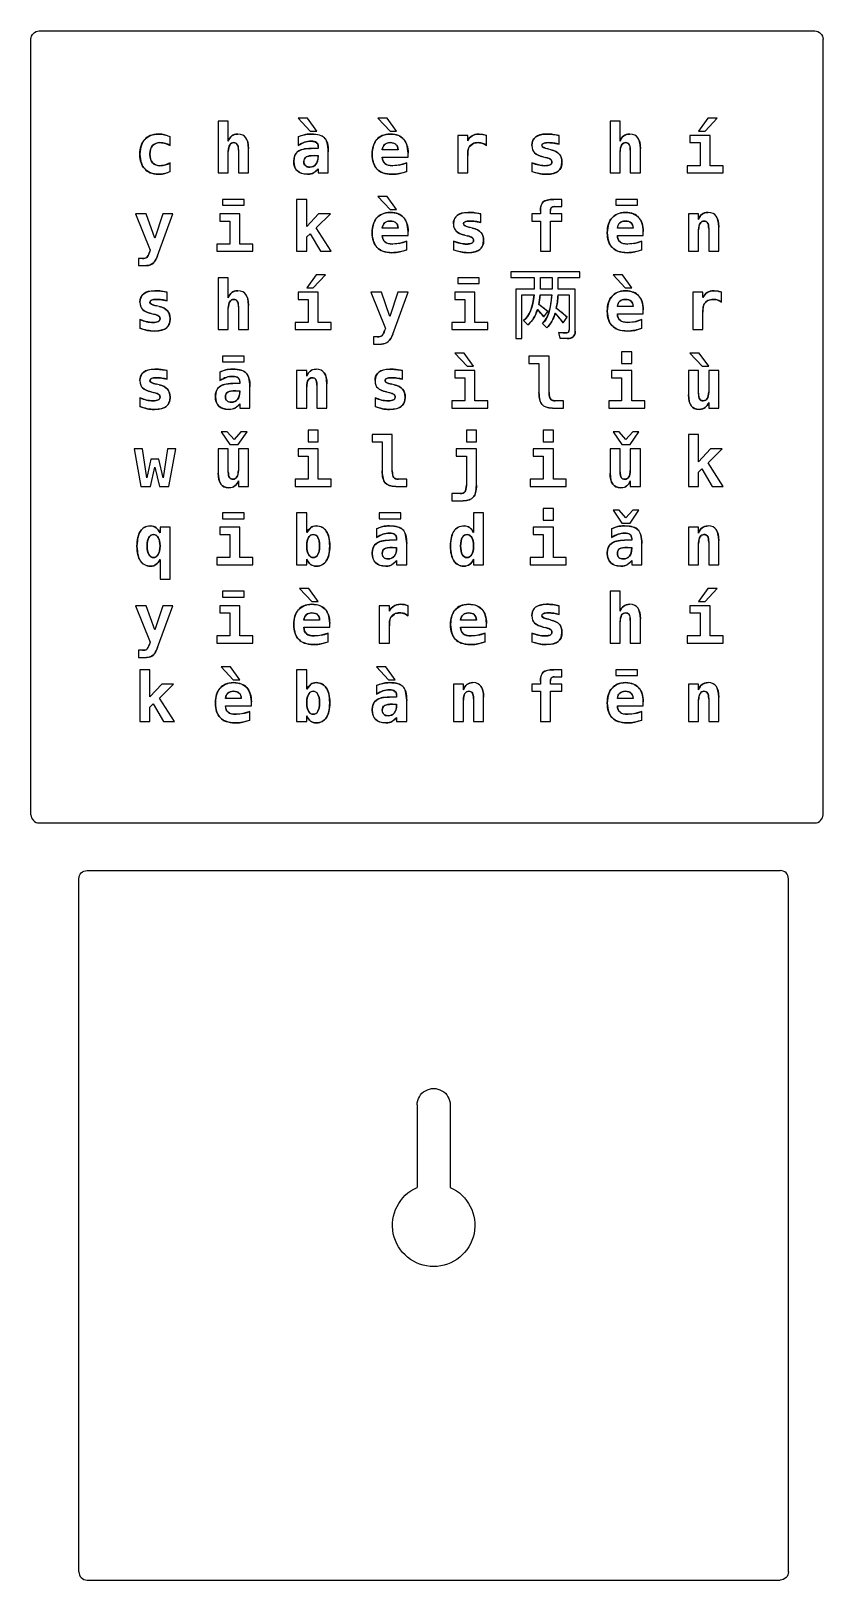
# Model space of a CAD drawing. Extents: x 54 to 150, y 80 to 267.
import ezdxf

# ---------------------------------------------------------------- set-up
doc = ezdxf.new("R2010")
doc.units = 0
doc.layers.add('Ebene_1', color=7, linetype='CONTINUOUS')

msp = doc.modelspace()

# ---------------------------------------------------------------- linework, layer by layer
at = {"layer": 'Ebene_1', "color": 1}
for points in [[(54.6, 267.326992), (148.6, 267.326992)], [(53.6, 172.326992), (53.6, 266.326992)], [(149.6, 172.326992), (149.6, 266.326992)], [(76.297987, 256.408871), (76.297987, 250.126992)], [(77.519463, 256.408871), (76.297987, 256.408871)], [(77.519463, 253.98773), (77.519463, 256.408871)], [(87.103985, 256.757864), (85.972483, 256.757864)], [(85.972483, 256.757864), (87.450252, 255.187395), (88.24094, 255.187395)], [(88.24094, 255.187395), (87.103985, 256.757864)], [(95.64698, 256.757864), (97.124748, 255.187395)], [(97.915436, 255.187395), (96.778482, 256.757864), (95.64698, 256.757864)], [(125.019463, 256.408871), (123.797987, 256.408871)], [(123.797987, 256.408871), (123.797987, 250.126992)], [(125.019463, 253.98773), (125.019463, 256.408871)], [(135.656418, 256.757864), (134.519463, 255.187395)], [(134.519463, 255.187395), (135.310151, 255.187395), (136.787919, 256.757864)], [(136.787919, 256.757864), (135.656418, 256.757864)], [(70.462416, 254.489408), (69.778062, 254.751153)], [(69.887122, 253.701447), (70.462416, 253.442428)], [(70.462416, 253.442428), (70.462416, 254.489408)], [(86.73318, 254.75388), (85.972483, 254.489408)], [(85.972483, 254.489408), (85.972483, 253.442428)], [(85.972483, 253.442428), (86.765898, 253.840499)], [(97.124748, 255.187395), (97.915436, 255.187395)], [(105.321477, 254.663905), (105.321477, 250.126992)], [(106.542953, 254.663905), (105.321477, 254.663905)], [(106.542953, 254.006816), (106.542953, 254.663905)], [(106.714723, 253.276111), (107.145512, 253.657823)], [(108.372441, 254.792051), (107.903482, 254.838401)], [(108.361535, 253.704173), (108.811409, 253.442428)], [(108.811409, 253.442428), (108.811409, 254.663905), (108.372441, 254.792051)], [(117.613423, 254.663905), (116.869086, 254.794777)], [(116.961787, 253.747797), (117.613423, 253.616925)], [(117.613423, 253.616925), (117.613423, 254.663905)], [(133.472483, 254.663905), (133.472483, 253.791422)], [(135.915436, 254.663905), (133.472483, 254.663905)], [(133.472483, 253.791422), (134.69396, 253.791422)], [(134.69396, 253.791422), (134.69396, 250.999475)], [(135.915436, 250.999475), (135.915436, 254.663905)], [(77.519463, 250.126992), (77.519463, 252.717177)], [(78.74094, 250.126992), (79.962416, 250.126992), (79.962416, 253.063443)], [(78.74094, 252.883494), (78.74094, 250.126992)], [(88.415436, 253.093435), (87.553859, 253.093435)], [(87.919211, 252.220952), (88.415436, 252.220952), (88.415436, 252.141882)], [(88.415436, 253.30065), (88.415436, 253.093435)], [(89.636913, 250.126992), (89.636913, 252.687185)], [(98.089933, 252.918938), (96.17047, 252.913438)], [(96.17047, 252.046455), (99.311409, 252.046455), (99.311409, 252.518141)], [(106.542953, 250.126992), (106.542953, 252.237311)], [(106.581124, 252.902579), (106.714723, 253.276111)], [(115.680327, 252.0819), (115.969337, 252.00556)], [(116.6237, 252.929844), (116.321057, 253.014364), (116.282887, 253.022566)], [(123.797987, 250.126992), (125.019463, 250.126992), (125.019463, 252.717177)], [(126.24094, 252.883494), (126.24094, 250.126992)], [(127.462416, 250.126992), (127.462416, 253.063443)], [(69.81078, 250.039744), (70.462416, 250.301489), (70.462416, 251.348469), (69.887122, 251.083997)], [(76.297987, 250.126992), (77.519463, 250.126992)], [(87.856502, 250.126992), (88.415436, 250.62867), (88.415436, 250.126992)], [(88.415436, 250.126992), (89.636913, 250.126992)], [(98.272609, 250.039744), (99.136913, 250.301489)], [(99.136913, 251.348469), (98.280789, 251.081271)], [(99.136913, 250.301489), (99.136913, 251.348469)], [(105.321477, 250.126992), (106.542953, 250.126992)], [(115.099581, 251.08945), (114.297987, 251.348469), (114.297987, 250.301489), (115.195008, 250.039744)], [(126.24094, 250.126992), (127.462416, 250.126992)], [(134.69396, 250.999475), (133.12349, 250.999475)], [(133.12349, 250.999475), (133.12349, 250.126992), (137.485906, 250.126992)], [(137.485906, 250.999475), (135.915436, 250.999475)], [(137.485906, 250.126992), (137.485906, 250.999475)], [(79.438926, 246.908871), (76.821477, 246.908871)], [(76.821477, 246.908871), (76.821477, 246.210885), (79.438926, 246.210885)], [(79.438926, 246.210885), (79.438926, 246.908871)], [(87.019463, 246.908871), (85.797987, 246.908871)], [(85.797987, 246.908871), (85.797987, 240.626992)], [(87.019463, 243.6207), (87.019463, 246.908871)], [(95.64698, 247.257864), (97.124748, 245.687395)], [(97.915436, 245.687395), (96.778482, 247.257864), (95.64698, 247.257864)], [(117.962416, 246.908871), (116.983599, 246.908871)], [(117.032676, 246.036388), (117.962416, 246.036388)], [(117.962416, 246.036388), (117.962416, 246.908871)], [(124.495973, 246.908871), (124.495973, 246.210885)], [(127.113423, 246.210885), (127.113423, 246.908871), (124.495973, 246.908871)], [(124.495973, 246.210885), (127.113423, 246.210885)], [(67.580495, 245.163905), (66.274496, 245.163905), (68.052181, 240.744232)], [(70.811409, 245.163905), (69.581753, 245.163905), (68.602936, 242.219274), (67.580495, 245.163905)], [(68.954656, 240.08169), (70.811409, 245.163905)], [(76.472483, 245.163905), (76.472483, 244.291422)], [(78.915436, 245.163905), (76.472483, 245.163905)], [(76.472483, 244.291422), (77.69396, 244.291422)], [(77.69396, 244.291422), (77.69396, 241.499475)], [(78.915436, 241.499475), (78.915436, 245.163905)], [(88.448154, 245.163905), (87.019463, 243.6207)], [(88.167324, 243.470742), (89.887752, 245.163905)], [(89.887752, 245.163905), (88.448154, 245.163905)], [(97.124748, 245.687395), (97.915436, 245.687395)], [(107.461787, 244.247797), (108.113423, 244.116925), (108.113423, 245.163905), (107.369086, 245.294777)], [(115.344966, 245.485633), (115.344966, 245.163905), (114.297987, 245.163905)], [(114.297987, 245.163905), (114.297987, 244.291422)], [(114.297987, 244.291422), (115.344966, 244.291422)], [(115.344966, 244.291422), (115.344966, 240.626992)], [(115.344966, 240.626992), (116.566443, 240.626992), (116.566443, 244.291422)], [(116.566443, 245.163905), (116.566443, 245.570155)], [(117.962416, 245.163905), (116.566443, 245.163905)], [(116.566443, 244.291422), (117.962416, 244.291422)], [(117.962416, 244.291422), (117.962416, 245.163905)], [(134.519463, 245.163905), (133.297987, 245.163905)], [(133.297987, 245.163905), (133.297987, 240.626992)], [(134.519463, 244.468645), (134.519463, 245.163905)], [(87.019463, 242.361052), (87.425713, 242.750943), (88.671728, 240.626992)], [(87.019463, 240.626992), (87.019463, 242.361052)], [(89.985906, 240.626992), (88.167324, 243.470742)], [(98.089933, 243.418938), (96.17047, 243.413438)], [(96.17047, 242.546455), (99.311409, 242.546455)], [(99.311409, 242.546455), (99.311409, 243.018141)], [(106.180327, 242.5819), (106.469337, 242.50556)], [(106.821057, 243.514366), (106.782887, 243.522566)], [(107.1237, 243.429844), (106.821057, 243.514364)], [(126.589933, 243.418938), (124.67047, 243.413438)], [(124.67047, 242.546455), (127.811409, 242.546455)], [(127.811409, 242.546455), (127.811409, 243.018141)], [(133.297987, 240.626992), (134.519463, 240.626992), (134.519463, 243.211724)], [(135.74094, 243.375314), (135.74094, 240.626992)], [(136.962416, 240.626992), (136.962416, 243.55799)], [(68.052181, 240.744232), (67.964933, 240.501573)], [(77.69396, 241.499475), (76.12349, 241.499475)], [(76.12349, 241.499475), (76.12349, 240.626992), (80.485906, 240.626992)], [(80.485906, 241.499475), (78.915436, 241.499475)], [(80.485906, 240.626992), (80.485906, 241.499475)], [(85.797987, 240.626992), (87.019463, 240.626992)], [(88.671728, 240.626992), (89.985906, 240.626992)], [(98.272609, 240.539744), (99.136913, 240.801489), (99.136913, 241.848469), (98.280789, 241.581271)], [(104.797987, 241.848469), (104.797987, 240.801489)], [(105.599581, 241.58945), (104.797987, 241.848469)], [(104.797987, 240.801489), (105.695008, 240.539744)], [(126.772609, 240.539744), (127.636913, 240.801489)], [(127.636913, 241.848469), (126.780789, 241.581271)], [(127.636913, 240.801489), (127.636913, 241.848469)], [(135.74094, 240.626992), (136.962416, 240.626992)], [(66.62349, 239.754509), (66.62349, 238.882026)], [(67.097903, 239.754509), (66.62349, 239.754509)], [(66.62349, 238.882026), (67.588674, 238.882026)], [(77.519463, 234.98773), (77.519463, 237.408871), (76.297987, 237.408871), (76.297987, 231.126992)], [(88.156418, 237.757864), (87.019463, 236.187395)], [(87.810151, 236.187395), (89.287919, 237.757864), (88.156418, 237.757864)], [(105.321477, 237.408871), (105.321477, 236.710885)], [(107.938926, 236.710885), (107.938926, 237.408871), (105.321477, 237.408871)], [(105.321477, 236.710885), (107.938926, 236.710885)], [(120.125785, 238.1491), (111.755547, 238.1491)], [(111.755547, 238.1491), (111.755547, 237.445407), (114.607353, 237.445407)], [(114.607353, 237.445407), (114.607353, 236.038022)], [(115.348082, 237.445407), (116.755468, 237.445407), (116.755468, 236.038022), (115.348082, 236.038022), (115.348082, 237.445407)], [(117.496197, 237.445407), (120.125785, 237.445407), (120.125785, 238.1491)], [(117.496197, 236.038022), (117.496197, 237.445407)], [(124.14698, 237.757864), (125.624748, 236.187395)], [(126.415436, 236.187395), (125.278482, 237.757864), (124.14698, 237.757864)], [(70.113423, 235.663905), (69.369085, 235.794777)], [(69.461787, 234.747797), (70.113423, 234.616925)], [(70.113423, 234.616925), (70.113423, 235.663905)], [(85.972483, 235.663905), (85.972483, 234.791422)], [(88.415436, 235.663905), (85.972483, 235.663905)], [(85.972483, 234.791422), (87.19396, 234.791422)], [(87.019463, 236.187395), (87.810151, 236.187395)], [(87.19396, 234.791422), (87.19396, 231.999475)], [(88.415436, 231.999475), (88.415436, 235.663905)], [(94.774497, 235.663905), (96.552181, 231.244232)], [(96.080495, 235.663905), (94.774497, 235.663905)], [(98.081753, 235.663905), (97.102936, 232.719274), (96.080495, 235.663905)], [(97.454656, 230.58169), (99.311409, 235.663905)], [(99.311409, 235.663905), (98.081753, 235.663905)], [(104.972483, 235.663905), (104.972483, 234.791422)], [(107.415436, 235.663905), (104.972483, 235.663905)], [(104.972483, 234.791422), (106.19396, 234.791422)], [(106.19396, 234.791422), (106.19396, 231.999475)], [(107.415436, 231.999475), (107.415436, 235.663905)], [(114.607353, 236.038022), (112.34813, 236.038022)], [(112.34813, 236.038022), (112.34813, 230.038117), (113.088859, 230.038117)], [(113.088859, 230.038117), (113.088859, 235.33433), (114.570317, 235.33433)], [(115.311046, 235.33433), (116.718431, 235.33433)], [(119.570238, 236.038022), (117.496197, 236.038022)], [(117.496197, 235.33433), (118.829509, 235.33433)], [(118.829509, 235.33433), (118.829509, 231.112174)], [(119.570238, 230.926992), (119.570238, 236.038022)], [(125.624748, 236.187395), (126.415436, 236.187395)], [(133.821477, 235.663905), (133.821477, 231.126992)], [(135.042953, 235.663905), (133.821477, 235.663905)], [(135.042953, 235.006816), (135.042953, 235.663905)], [(136.872441, 235.792051), (136.403482, 235.838401)], [(136.861535, 234.704173), (137.311409, 234.442428)], [(137.311409, 234.442428), (137.311409, 235.663905), (136.872441, 235.792051)], [(68.180327, 233.0819), (68.469337, 233.00556)], [(68.821057, 234.014366), (68.782886, 234.022566)], [(69.1237, 233.929844), (68.821057, 234.014366)], [(77.519463, 231.126992), (77.519463, 233.717177)], [(78.74094, 233.883494), (78.74094, 231.126992)], [(79.962416, 231.126992), (79.962416, 234.063443)], [(114.977718, 233.55658), (115.755483, 232.667705)], [(116.236957, 233.334361), (115.1629, 234.1862)], [(115.755483, 232.667705), (116.236957, 233.334361)], [(117.125832, 233.112143), (118.08878, 231.964013)], [(118.570254, 232.630669), (117.273978, 233.741762)], [(126.589933, 233.918938), (124.67047, 233.913438)], [(124.67047, 233.046455), (127.811409, 233.046455)], [(127.811409, 233.046455), (127.811409, 233.518141)], [(135.042953, 231.126992), (135.042953, 233.237311)], [(135.081124, 233.902579), (135.214723, 234.276111)], [(135.214723, 234.276111), (135.645512, 234.657823)], [(67.59958, 232.08945), (66.797986, 232.348469), (66.797986, 231.301489), (67.695008, 231.039744)], [(76.297987, 231.126992), (77.519463, 231.126992)], [(78.74094, 231.126992), (79.962416, 231.126992)], [(87.19396, 231.999475), (85.62349, 231.999475)], [(85.62349, 231.999475), (85.62349, 231.126992)], [(85.62349, 231.126992), (89.985906, 231.126992)], [(89.985906, 231.126992), (89.985906, 231.999475), (88.415436, 231.999475)], [(96.552181, 231.244232), (96.464931, 231.001573)], [(106.19396, 231.999475), (104.62349, 231.999475)], [(104.62349, 231.999475), (104.62349, 231.126992)], [(104.62349, 231.126992), (108.985906, 231.126992), (108.985906, 231.999475)], [(108.985906, 231.999475), (107.415436, 231.999475)], [(113.311078, 232.223268), (113.829588, 231.704757)], [(115.607338, 231.852903), (116.125848, 231.334393)], [(118.08878, 231.964013), (118.570254, 232.630669)], [(126.772609, 231.039744), (127.636913, 231.301489)], [(127.636913, 232.348469), (126.780789, 232.081271)], [(127.636913, 231.301489), (127.636913, 232.348469)], [(133.821477, 231.126992), (135.042953, 231.126992)], [(95.12349, 230.254509), (95.12349, 229.382026)], [(95.597903, 230.254509), (95.12349, 230.254509)], [(95.12349, 229.382026), (96.088674, 229.382026)], [(118.533217, 230.74181), (117.533233, 230.77885)], [(117.533233, 230.778846), (117.718415, 230.075154)], [(117.718415, 230.075154), (118.570254, 230.038114)], [(76.821477, 227.908871), (76.821477, 227.210885)], [(79.438926, 227.210885), (79.438926, 227.908871), (76.821477, 227.908871)], [(76.821477, 227.210885), (79.438926, 227.210885)], [(106.103985, 228.257864), (104.972483, 228.257864), (106.450252, 226.687395)], [(107.24094, 226.687395), (106.103985, 228.257864)], [(113.948993, 227.908871), (113.948993, 227.036388)], [(116.391946, 223.491925), (116.391946, 227.908871), (113.948993, 227.908871)], [(126.415436, 228.432361), (125.19396, 228.432361), (125.19396, 227.036388)], [(126.415436, 227.036388), (126.415436, 228.432361)], [(133.472483, 228.257864), (134.950252, 226.687395)], [(134.603985, 228.257864), (133.472483, 228.257864)], [(134.950252, 226.687395), (135.74094, 226.687395), (134.603985, 228.257864)], [(70.113423, 226.163905), (69.369085, 226.294777)], [(70.113423, 225.116925), (70.113423, 226.163905)], [(77.23318, 226.25388), (76.472483, 225.989408)], [(76.472483, 225.989408), (76.472483, 224.942428), (77.265898, 225.340499)], [(87.019463, 225.468645), (87.019463, 226.163905), (85.797987, 226.163905), (85.797987, 221.626992)], [(97.961787, 225.247797), (98.613423, 225.116925), (98.613423, 226.163905), (97.869086, 226.294777)], [(104.972483, 226.163905), (104.972483, 225.291422)], [(107.415436, 226.163905), (104.972483, 226.163905)], [(106.450252, 226.687395), (107.24094, 226.687395)], [(107.415436, 222.499475), (107.415436, 226.163905)], [(113.948993, 227.036388), (115.17047, 227.036388)], [(115.17047, 227.036388), (115.17047, 223.491925)], [(126.415436, 226.163905), (123.972483, 226.163905)], [(123.972483, 226.163905), (123.972483, 225.291422)], [(125.19396, 227.036388), (126.415436, 227.036388)], [(126.415436, 222.499475), (126.415436, 226.163905)], [(133.297987, 226.163905), (133.297987, 223.224727)], [(134.519463, 226.163905), (133.297987, 226.163905)], [(134.519463, 223.407403), (134.519463, 226.163905)], [(135.74094, 222.314073), (135.74094, 221.626992), (136.962416, 221.626992), (136.962416, 226.163905), (135.74094, 226.163905), (135.74094, 223.570994)], [(68.180327, 223.5819), (68.469337, 223.50556)], [(68.821057, 224.514366), (68.782886, 224.522566)], [(69.1237, 224.429844), (68.821057, 224.514366)], [(69.461787, 225.247797), (70.113423, 225.116925)], [(78.915436, 224.80065), (78.915436, 224.593435), (78.053859, 224.593435)], [(78.419211, 223.720952), (78.915436, 223.720952), (78.915436, 223.641882)], [(80.136913, 221.626992), (80.136913, 224.187185)], [(87.019463, 221.626992), (87.019463, 224.211724)], [(88.24094, 224.375314), (88.24094, 221.626992)], [(89.462416, 221.626992), (89.462416, 224.55799)], [(96.680327, 223.5819), (96.969337, 223.50556)], [(97.321057, 224.514366), (97.282887, 224.522566)], [(97.6237, 224.429844), (97.321057, 224.514364)], [(104.972483, 225.291422), (106.19396, 225.291422)], [(106.19396, 225.291422), (106.19396, 222.499475)], [(125.19396, 225.291422), (125.19396, 222.499475), (123.62349, 222.499475)], [(123.972483, 225.291422), (125.19396, 225.291422)], [(67.59958, 222.58945), (66.797986, 222.848469), (66.797986, 221.801489), (67.695008, 221.539744)], [(78.356502, 221.626992), (78.915436, 222.12867)], [(78.915436, 222.12867), (78.915436, 221.626992)], [(78.915436, 221.626992), (80.136913, 221.626992)], [(85.797987, 221.626992), (87.019463, 221.626992)], [(88.24094, 221.626992), (89.462416, 221.626992)], [(95.297987, 222.848469), (95.297987, 221.801489)], [(96.099581, 222.58945), (95.297987, 222.848469)], [(95.297987, 221.801489), (96.195008, 221.539744)], [(106.19396, 222.499475), (104.62349, 222.499475)], [(104.62349, 222.499475), (104.62349, 221.626992), (108.985906, 221.626992)], [(108.985906, 222.499475), (107.415436, 222.499475)], [(108.985906, 221.626992), (108.985906, 222.499475)], [(116.803649, 221.626992), (118.136913, 221.626992), (118.136913, 222.499475), (117.149916, 222.499475)], [(123.62349, 222.499475), (123.62349, 221.626992)], [(123.62349, 221.626992), (127.985906, 221.626992)], [(127.985906, 222.499475), (126.415436, 222.499475)], [(127.985906, 221.626992), (127.985906, 222.499475)], [(76.64698, 218.757864), (77.715772, 217.187395)], [(77.388591, 218.757864), (76.64698, 218.757864)], [(78.214723, 217.809039), (77.388591, 218.757864)], [(79.046309, 218.757864), (78.214723, 217.809039)], [(78.719128, 217.187395), (79.787919, 218.757864)], [(79.787919, 218.757864), (79.046309, 218.757864)], [(88.415436, 218.932361), (87.19396, 218.932361)], [(87.19396, 218.932361), (87.19396, 217.536388), (88.415436, 217.536388)], [(88.415436, 217.536388), (88.415436, 218.932361)], [(94.948993, 218.408871), (94.948993, 217.536388)], [(97.391946, 218.408871), (94.948993, 218.408871)], [(97.391946, 213.991925), (97.391946, 218.408871)], [(107.589933, 218.932361), (106.368456, 218.932361), (106.368456, 217.536388)], [(107.589933, 217.536388), (107.589933, 218.932361)], [(116.915436, 218.932361), (115.69396, 218.932361), (115.69396, 217.536388)], [(116.915436, 217.536388), (116.915436, 218.932361)], [(124.14698, 218.757864), (125.215772, 217.187395)], [(124.888591, 218.757864), (124.14698, 218.757864)], [(125.714723, 217.809039), (124.888591, 218.757864)], [(126.546309, 218.757864), (125.714723, 217.809039)], [(126.219128, 217.187395), (127.287919, 218.757864)], [(127.287919, 218.757864), (126.546309, 218.757864)], [(134.519463, 218.408871), (133.297987, 218.408871)], [(133.297987, 218.408871), (133.297987, 212.126992)], [(134.519463, 215.1207), (134.519463, 218.408871)], [(66.1, 216.663905), (66.934312, 212.126992)], [(67.100629, 216.663905), (66.1, 216.663905)], [(67.645931, 213.176698), (67.100629, 216.663905)], [(70.159773, 216.663905), (69.606292, 213.176698)], [(71.160403, 216.663905), (70.159773, 216.663905)], [(70.32609, 212.126992), (71.160403, 216.663905)], [(76.297987, 216.663905), (76.297987, 213.724727)], [(77.519463, 216.663905), (76.297987, 216.663905)], [(77.519463, 213.907403), (77.519463, 216.663905)], [(77.715772, 217.187395), (78.719128, 217.187395)], [(78.74094, 212.126992), (79.962416, 212.126992), (79.962416, 216.663905), (78.74094, 216.663905), (78.74094, 214.070994)], [(88.415436, 216.663905), (85.972483, 216.663905)], [(85.972483, 216.663905), (85.972483, 215.791422), (87.19396, 215.791422)], [(88.415436, 212.999475), (88.415436, 216.663905)], [(94.948993, 217.536388), (96.17047, 217.536388)], [(96.17047, 217.536388), (96.17047, 213.991925)], [(105.14698, 216.663905), (105.14698, 215.791422)], [(107.589933, 216.663905), (105.14698, 216.663905)], [(106.368456, 217.536388), (107.589933, 217.536388)], [(107.589933, 212.257864), (107.589933, 216.663905)], [(116.915436, 216.663905), (114.472483, 216.663905)], [(114.472483, 216.663905), (114.472483, 215.791422), (115.69396, 215.791422)], [(115.69396, 217.536388), (116.915436, 217.536388)], [(116.915436, 212.999475), (116.915436, 216.663905)], [(123.797987, 216.663905), (123.797987, 213.724727)], [(125.019463, 213.907403), (125.019463, 216.663905), (123.797987, 216.663905)], [(125.215772, 217.187395), (126.219128, 217.187395)], [(127.462416, 216.663905), (126.24094, 216.663905)], [(126.24094, 216.663905), (126.24094, 214.070994)], [(127.462416, 212.126992), (127.462416, 216.663905)], [(135.948154, 216.663905), (134.519463, 215.1207)], [(135.667324, 214.970742), (137.387752, 216.663905)], [(137.387752, 216.663905), (135.948154, 216.663905)], [(68.144882, 215.442428), (67.645931, 213.176698)], [(68.073993, 212.126992), (68.627475, 214.460885)], [(69.11552, 215.442428), (68.144882, 215.442428)], [(68.627475, 214.460885), (69.186409, 212.126992)], [(69.606292, 213.176698), (69.11552, 215.442428)], [(87.19396, 215.791422), (87.19396, 212.999475)], [(105.14698, 215.791422), (106.368456, 215.791422)], [(106.368456, 215.791422), (106.368456, 212.257864)], [(115.69396, 215.791422), (115.69396, 212.999475)], [(134.519463, 213.861052), (134.925713, 214.250943), (136.171728, 212.126992)], [(137.485906, 212.126992), (135.667324, 214.970742)], [(78.74094, 212.814073), (78.74094, 212.126992)], [(85.62349, 212.999475), (85.62349, 212.126992)], [(87.19396, 212.999475), (85.62349, 212.999475)], [(89.985906, 212.999475), (88.415436, 212.999475)], [(89.985906, 212.126992), (89.985906, 212.999475)], [(99.136913, 212.126992), (99.136913, 212.999475), (98.149916, 212.999475)], [(114.12349, 212.999475), (114.12349, 212.126992)], [(115.69396, 212.999475), (114.12349, 212.999475)], [(118.485906, 212.999475), (116.915436, 212.999475)], [(118.485906, 212.126992), (118.485906, 212.999475)], [(126.24094, 212.814073), (126.24094, 212.126992)], [(134.519463, 212.126992), (134.519463, 213.861052)], [(66.934312, 212.126992), (68.073993, 212.126992)], [(69.186409, 212.126992), (70.32609, 212.126992)], [(85.62349, 212.126992), (89.985906, 212.126992)], [(97.803649, 212.126992), (99.136913, 212.126992)], [(105.626846, 211.254509), (104.62349, 211.254509)], [(104.62349, 211.254509), (104.62349, 210.382026)], [(104.62349, 210.382026), (105.964933, 210.382026)], [(114.12349, 212.126992), (118.485906, 212.126992)], [(126.24094, 212.126992), (127.462416, 212.126992)], [(133.297987, 212.126992), (134.519463, 212.126992)], [(136.171728, 212.126992), (137.485906, 212.126992)], [(76.821477, 208.908871), (76.821477, 208.210885)], [(79.438926, 208.210885), (79.438926, 208.908871), (76.821477, 208.908871)], [(87.019463, 208.908871), (85.797987, 208.908871)], [(85.797987, 208.908871), (85.797987, 202.626992)], [(87.019463, 206.539534), (87.019463, 208.908871)], [(95.821477, 208.908871), (95.821477, 208.210885)], [(98.438926, 208.210885), (98.438926, 208.908871), (95.821477, 208.908871)], [(107.24094, 208.908871), (107.24094, 206.539534)], [(108.462416, 208.908871), (107.24094, 208.908871)], [(108.462416, 202.626992), (108.462416, 208.908871)], [(115.69396, 209.432361), (115.69396, 208.036388)], [(116.915436, 209.432361), (115.69396, 209.432361)], [(115.69396, 208.036388), (116.915436, 208.036388), (116.915436, 209.432361)], [(124.14698, 209.257864), (125.215772, 207.687395)], [(124.888591, 209.257864), (124.14698, 209.257864)], [(125.714723, 208.309039), (124.888591, 209.257864)], [(126.546309, 209.257864), (125.714723, 208.309039)], [(126.219128, 207.687395), (127.287919, 209.257864)], [(127.287919, 209.257864), (126.546309, 209.257864)], [(69.240939, 207.163905), (69.240939, 206.476824)], [(70.462416, 207.163905), (69.240939, 207.163905)], [(70.462416, 200.882026), (70.462416, 207.163905)], [(76.472483, 207.163905), (76.472483, 206.291422)], [(78.915436, 203.499475), (78.915436, 207.163905), (76.472483, 207.163905)], [(76.821477, 208.210885), (79.438926, 208.210885)], [(87.518414, 207.139366), (87.019463, 206.539534)], [(96.23318, 207.25388), (95.472483, 206.989408)], [(95.472483, 206.989408), (95.472483, 205.942428), (96.265898, 206.340499)], [(95.821477, 208.210885), (98.438926, 208.210885)], [(116.915436, 207.163905), (114.472483, 207.163905)], [(114.472483, 207.163905), (114.472483, 206.291422)], [(116.915436, 203.499475), (116.915436, 207.163905)], [(124.73318, 207.25388), (123.972483, 206.989408)], [(123.972483, 206.989408), (123.972483, 205.942428)], [(125.215772, 207.687395), (126.219128, 207.687395)], [(133.297987, 207.163905), (133.297987, 202.626992)], [(134.519463, 207.163905), (133.297987, 207.163905)], [(134.519463, 206.468645), (134.519463, 207.163905)], [(76.472483, 206.291422), (77.69396, 206.291422)], [(77.69396, 206.291422), (77.69396, 203.499475)], [(97.915436, 205.80065), (97.915436, 205.593435), (97.053859, 205.593435)], [(97.419211, 204.720952), (97.915436, 204.720952), (97.915436, 204.641882)], [(99.136913, 202.626992), (99.136913, 205.187185)], [(115.69396, 206.291422), (115.69396, 203.499475), (114.12349, 203.499475)], [(114.472483, 206.291422), (115.69396, 206.291422)], [(123.972483, 205.942428), (124.765898, 206.340499)], [(126.415436, 205.593435), (125.553859, 205.593435)], [(125.919211, 204.720952), (126.415436, 204.720952)], [(126.415436, 205.80065), (126.415436, 205.593435)], [(126.415436, 203.12867), (126.415436, 202.626992), (127.636913, 202.626992), (127.636913, 205.187185)], [(126.415436, 204.720952), (126.415436, 204.641882)], [(134.519463, 202.626992), (134.519463, 205.211724)], [(135.74094, 205.375314), (135.74094, 202.626992), (136.962416, 202.626992), (136.962416, 205.55799)], [(69.240939, 203.254089), (69.240939, 200.882026)], [(76.12349, 203.499475), (76.12349, 202.626992)], [(77.69396, 203.499475), (76.12349, 203.499475)], [(80.485906, 203.499475), (78.915436, 203.499475)], [(80.485906, 202.626992), (80.485906, 203.499475)], [(85.797987, 202.626992), (87.019463, 202.626992), (87.019463, 203.314073)], [(97.356502, 202.626992), (97.915436, 203.12867)], [(97.915436, 203.12867), (97.915436, 202.626992)], [(107.24094, 203.314073), (107.24094, 202.626992)], [(114.12349, 203.499475), (114.12349, 202.626992)], [(118.485906, 203.499475), (116.915436, 203.499475)], [(118.485906, 202.626992), (118.485906, 203.499475)], [(125.856502, 202.626992), (126.415436, 203.12867)], [(76.12349, 202.626992), (80.485906, 202.626992)], [(97.915436, 202.626992), (99.136913, 202.626992)], [(107.24094, 202.626992), (108.462416, 202.626992)], [(114.12349, 202.626992), (118.485906, 202.626992)], [(133.297987, 202.626992), (134.519463, 202.626992)], [(69.240939, 200.882026), (70.462416, 200.882026)], [(76.821477, 199.408871), (76.821477, 198.710885)], [(79.438926, 198.710885), (79.438926, 199.408871), (76.821477, 199.408871)], [(86.14698, 199.757864), (87.624748, 198.187395)], [(87.278482, 199.757864), (86.14698, 199.757864)], [(87.624748, 198.187395), (88.415436, 198.187395), (87.278482, 199.757864)], [(125.019463, 196.98773), (125.019463, 199.408871), (123.797987, 199.408871)], [(123.797987, 199.408871), (123.797987, 193.126992), (125.019463, 193.126992)], [(136.787919, 199.757864), (135.656418, 199.757864), (134.519463, 198.187395)], [(135.310151, 198.187395), (136.787919, 199.757864)], [(67.580495, 197.663905), (66.274496, 197.663905)], [(66.274496, 197.663905), (68.052181, 193.244232)], [(68.602936, 194.719274), (67.580495, 197.663905)], [(69.581753, 197.663905), (68.602936, 194.719274)], [(68.954656, 192.58169), (70.811409, 197.663905)], [(70.811409, 197.663905), (69.581753, 197.663905)], [(78.915436, 197.663905), (76.472483, 197.663905)], [(76.472483, 197.663905), (76.472483, 196.791422)], [(76.821477, 198.710885), (79.438926, 198.710885)], [(78.915436, 193.999475), (78.915436, 197.663905)], [(95.821477, 197.663905), (95.821477, 193.126992)], [(97.042953, 197.663905), (95.821477, 197.663905)], [(97.042953, 197.006816), (97.042953, 197.663905)], [(98.872441, 197.792051), (98.403482, 197.838401)], [(99.311409, 197.663905), (98.872441, 197.792051)], [(99.311409, 196.442428), (99.311409, 197.663905)], [(117.613423, 197.663905), (116.869086, 197.794777)], [(117.613423, 196.616925), (117.613423, 197.663905)], [(133.472483, 197.663905), (133.472483, 196.791422)], [(135.915436, 197.663905), (133.472483, 197.663905)], [(134.519463, 198.187395), (135.310151, 198.187395)], [(135.915436, 193.999475), (135.915436, 197.663905)], [(77.69396, 196.791422), (77.69396, 193.999475), (76.12349, 193.999475)], [(76.472483, 196.791422), (77.69396, 196.791422)], [(88.589933, 195.918938), (86.67047, 195.913438)], [(86.67047, 195.046455), (89.811409, 195.046455), (89.811409, 195.518141)], [(97.081124, 195.902579), (97.214723, 196.276111)], [(97.214723, 196.276111), (97.645512, 196.657823)], [(98.861535, 196.704173), (99.311409, 196.442428)], [(107.589933, 195.918938), (105.67047, 195.913438)], [(105.67047, 195.046455), (108.811409, 195.046455), (108.811409, 195.518141)], [(116.321057, 196.014366), (116.282887, 196.022566)], [(116.6237, 195.929844), (116.321057, 196.014364)], [(116.961787, 196.747797), (117.613423, 196.616925)], [(125.019463, 193.126992), (125.019463, 195.717177)], [(126.24094, 195.883494), (126.24094, 193.126992)], [(127.462416, 193.126992), (127.462416, 196.063443)], [(133.472483, 196.791422), (134.69396, 196.791422)], [(134.69396, 196.791422), (134.69396, 193.999475)], [(76.12349, 193.999475), (76.12349, 193.126992)], [(80.485906, 193.999475), (78.915436, 193.999475)], [(80.485906, 193.126992), (80.485906, 193.999475)], [(89.636913, 194.348469), (88.780789, 194.081271)], [(89.636913, 193.301489), (89.636913, 194.348469)], [(97.042953, 193.126992), (97.042953, 195.237311)], [(108.636913, 194.348469), (107.780789, 194.081271)], [(108.636913, 193.301489), (108.636913, 194.348469)], [(115.099581, 194.08945), (114.297987, 194.348469), (114.297987, 193.301489), (115.195008, 193.039744)], [(115.680327, 195.0819), (115.969337, 195.00556)], [(134.69396, 193.999475), (133.12349, 193.999475)], [(133.12349, 193.999475), (133.12349, 193.126992)], [(137.485906, 193.126992), (137.485906, 193.999475), (135.915436, 193.999475)], [(67.097903, 192.254509), (66.62349, 192.254509), (66.62349, 191.382026), (67.588674, 191.382026)], [(68.052181, 193.244232), (67.964933, 193.001573)], [(76.12349, 193.126992), (80.485906, 193.126992)], [(88.772609, 193.039744), (89.636913, 193.301489)], [(95.821477, 193.126992), (97.042953, 193.126992)], [(107.772609, 193.039744), (108.636913, 193.301489)], [(126.24094, 193.126992), (127.462416, 193.126992)], [(133.12349, 193.126992), (137.485906, 193.126992)], [(68.019463, 189.908871), (66.797986, 189.908871)], [(66.797986, 189.908871), (66.797986, 183.626992)], [(68.019463, 186.6207), (68.019463, 189.908871)], [(77.778482, 190.257864), (76.64698, 190.257864)], [(76.64698, 190.257864), (78.124748, 188.687394), (78.915436, 188.687394)], [(78.915436, 188.687394), (77.778482, 190.257864)], [(85.797987, 189.908871), (85.797987, 183.626992)], [(87.019463, 189.908871), (85.797987, 189.908871)], [(87.019463, 187.539534), (87.019463, 189.908871)], [(95.472483, 190.257864), (96.950252, 188.687394)], [(97.74094, 188.687394), (96.603985, 190.257864), (95.472483, 190.257864)], [(117.032676, 189.036388), (117.962416, 189.036388), (117.962416, 189.908871), (116.983599, 189.908871)], [(127.113423, 189.908871), (124.495973, 189.908871), (124.495973, 189.210884)], [(127.113423, 189.210884), (127.113423, 189.908871)], [(69.448154, 188.163905), (68.019463, 186.6207)], [(69.167324, 186.470742), (70.887752, 188.163905)], [(70.887752, 188.163905), (69.448154, 188.163905)], [(87.518414, 188.139366), (87.019463, 187.539534)], [(96.23318, 188.253879), (95.472483, 187.989408)], [(95.472483, 187.989408), (95.472483, 186.942428)], [(96.950252, 188.687394), (97.74094, 188.687394)], [(104.797987, 188.163905), (104.797987, 183.626992)], [(106.019463, 188.163905), (104.797987, 188.163905)], [(106.019463, 187.468644), (106.019463, 188.163905)], [(114.297987, 188.163905), (114.297987, 187.291421)], [(115.344966, 188.163905), (114.297987, 188.163905)], [(115.344966, 188.485633), (115.344966, 188.163905)], [(116.566443, 188.163905), (116.566443, 188.570155)], [(117.962416, 188.163905), (116.566443, 188.163905)], [(117.962416, 187.291421), (117.962416, 188.163905)], [(124.495973, 189.210884), (127.113423, 189.210884)], [(134.519463, 187.468644), (134.519463, 188.163905), (133.297987, 188.163905)], [(133.297987, 188.163905), (133.297987, 183.626992), (134.519463, 183.626992)], [(70.985906, 183.626992), (69.167324, 186.470742)], [(79.089933, 186.418938), (77.17047, 186.413485)], [(80.311409, 185.546455), (80.311409, 186.018141)], [(95.472483, 186.942428), (96.265898, 187.340498)], [(97.915436, 186.800649), (97.915436, 186.593435), (97.053859, 186.593435)], [(97.356502, 183.626992), (97.915436, 184.12867), (97.915436, 183.626992), (99.136913, 183.626992), (99.136913, 186.187185)], [(106.019463, 183.626992), (106.019463, 186.211723)], [(107.24094, 186.375314), (107.24094, 183.626992), (108.462416, 183.626992), (108.462416, 186.55799)], [(114.297987, 187.291421), (115.344966, 187.291421)], [(115.344966, 187.291421), (115.344966, 183.626992)], [(116.566443, 183.626992), (116.566443, 187.291421)], [(116.566443, 187.291421), (117.962416, 187.291421)], [(126.589933, 186.418938), (124.67047, 186.413485)], [(124.67047, 185.546455), (127.811409, 185.546455), (127.811409, 186.018141)], [(134.519463, 183.626992), (134.519463, 186.211723)], [(135.74094, 186.375314), (135.74094, 183.626992)], [(136.962416, 183.626992), (136.962416, 186.55799)], [(66.797986, 183.626992), (68.019463, 183.626992), (68.019463, 185.361052)], [(68.019463, 185.361052), (68.425713, 185.750943)], [(68.425713, 185.750943), (69.671728, 183.626992)], [(77.17047, 185.546455), (80.311409, 185.546455)], [(80.136913, 183.801488), (80.136913, 184.848468), (79.280789, 184.58127)], [(87.019463, 183.626992), (87.019463, 184.314072)], [(97.419211, 185.720951), (97.915436, 185.720951), (97.915436, 185.641882)], [(127.636913, 184.848468), (126.780789, 184.58127)], [(127.636913, 183.801488), (127.636913, 184.848468)], [(69.671728, 183.626992), (70.985906, 183.626992)], [(79.272609, 183.539743), (80.136913, 183.801488)], [(85.797987, 183.626992), (87.019463, 183.626992)], [(104.797987, 183.626992), (106.019463, 183.626992)], [(115.344966, 183.626992), (116.566443, 183.626992)], [(126.772609, 183.539743), (127.636913, 183.801488)], [(135.74094, 183.626992), (136.962416, 183.626992)], [(54.6, 171.326992), (148.6, 171.326992)], [(60.406345, 165.565079), (144.406348, 165.565079)], [(59.406345, 80.565076), (59.406345, 164.565079)], [(145.406348, 80.565076), (145.406348, 164.565079)], [(100.406347, 137.147654), (100.406347, 127.147654)], [(104.406347, 137.147654), (104.406347, 127.147654)], [(60.406345, 79.565076), (144.406348, 79.565076)]]:
    msp.add_lwpolyline(points, dxfattribs=at)
for points in [[(53.6, 266.326992), (53.6, 266.592209), (53.705357, 266.846562), (53.892893, 267.034099)], [(53.892893, 267.034099), (54.080429, 267.221635), (54.334783, 267.326992), (54.6, 267.326992)], [(148.6, 267.326992), (148.865217, 267.326992), (149.119571, 267.221635), (149.307107, 267.034099)], [(149.307107, 267.034099), (149.494643, 266.846562), (149.6, 266.592209), (149.6, 266.326992)], [(67.400545, 254.189492), (67.038431, 253.864883), (66.837578, 253.265051), (66.797986, 252.389995)], [(66.797986, 252.389995), (66.797986, 253.157054), (66.998839, 253.756886), (67.400545, 254.189492)], [(69.066443, 254.838401), (68.257207, 254.795632), (67.701908, 254.579329), (67.400545, 254.189492)], [(67.400545, 254.189492), (67.802251, 254.622098), (68.35755, 254.838401), (69.066443, 254.838401)], [(68.335738, 253.426069), (68.494216, 253.646244), (68.794132, 253.768029), (69.235486, 253.791422)], [(69.235486, 253.791422), (68.846504, 253.791422), (68.546588, 253.669638), (68.335738, 253.426069)], [(69.235486, 253.791422), (68.846504, 253.791422), (68.546588, 253.669638), (68.335738, 253.426069)], [(69.778062, 254.751153), (69.614326, 254.801126), (69.377119, 254.83021), (69.066443, 254.838403)], [(69.066443, 254.838401), (69.313646, 254.838401), (69.550853, 254.809318), (69.778062, 254.751151)], [(69.235486, 253.791422), (69.520571, 253.782742), (69.737783, 253.752752), (69.887122, 253.701452)], [(69.887122, 253.701447), (69.67809, 253.76143), (69.460878, 253.791422), (69.235486, 253.791422)], [(69.887122, 253.701447), (69.67809, 253.76143), (69.460878, 253.791422), (69.235486, 253.791422)], [(69.887122, 253.701447), (69.67809, 253.76143), (69.460878, 253.791422), (69.235486, 253.791422)], [(69.778062, 254.751153), (70.007089, 254.694806), (70.235207, 254.607558), (70.462416, 254.489408)], [(69.778062, 254.751153), (70.007089, 254.694806), (70.235207, 254.607558), (70.462416, 254.489408)], [(70.462416, 253.442428), (70.287919, 253.555124), (70.096155, 253.641464), (69.887122, 253.701447)], [(77.944799, 254.614828), (77.749615, 254.474106), (77.607836, 254.265073), (77.519463, 253.98773)], [(77.519463, 253.98773), (77.603076, 254.258563), (77.744855, 254.467596), (77.944799, 254.614828)], [(77.519463, 253.98773), (77.603076, 254.258563), (77.744855, 254.467596), (77.944799, 254.614828)], [(77.519463, 252.717177), (77.530723, 253.100619), (77.58798, 253.363273), (77.691233, 253.505138)], [(77.691233, 253.505138), (77.57672, 253.3161), (77.519463, 253.053446), (77.519463, 252.717177)], [(77.691233, 253.505138), (77.777568, 253.676512), (77.938433, 253.77194), (78.173826, 253.791422)], [(78.173826, 253.791422), (77.968429, 253.791422), (77.807564, 253.695994), (77.691233, 253.505138)], [(78.672777, 254.838401), (78.337465, 254.821388), (78.094806, 254.746863), (77.944799, 254.614828)], [(77.944799, 254.614828), (78.14656, 254.763877), (78.38922, 254.838401), (78.672777, 254.838401)], [(78.173826, 253.791422), (78.39836, 253.777929), (78.542865, 253.707948), (78.607341, 253.58148)], [(78.607341, 253.58148), (78.518275, 253.721441), (78.37377, 253.791422), (78.173826, 253.791422)], [(78.607341, 253.58148), (78.689008, 253.475498), (78.733541, 253.242836), (78.74094, 252.883494)], [(78.74094, 252.883494), (78.74094, 253.208857), (78.696407, 253.441519), (78.607341, 253.58148)], [(79.635235, 254.391254), (79.472208, 254.661903), (79.151388, 254.810952), (78.672777, 254.838401)], [(79.962416, 253.063443), (79.942476, 253.725237), (79.833416, 254.167841), (79.635235, 254.391254)], [(79.635235, 254.391254), (79.853356, 254.094973), (79.962416, 253.65237), (79.962416, 253.063443)], [(85.972483, 254.489408), (86.223322, 254.609375), (86.476888, 254.697532), (86.73318, 254.75388)], [(86.765898, 253.840499), (86.513241, 253.756886), (86.24877, 253.624195), (85.972483, 253.442428)], [(86.765898, 253.840499), (86.513241, 253.756886), (86.24877, 253.624195), (85.972483, 253.442428)], [(87.553859, 254.838401), (87.195518, 254.830874), (86.921959, 254.802701), (86.73318, 254.753881)], [(86.73318, 254.75388), (86.991289, 254.810227), (87.264849, 254.8384), (87.553859, 254.8384)], [(86.73318, 254.75388), (86.991289, 254.810227), (87.264849, 254.8384), (87.553859, 254.8384)], [(86.765898, 253.840499), (86.953255, 253.912888), (87.215908, 253.954695), (87.553859, 253.965918)], [(87.553859, 253.965918), (87.283026, 253.965918), (87.020372, 253.924112), (86.765898, 253.840499)], [(89.17068, 254.366715), (88.933907, 254.656342), (88.394966, 254.81357), (87.553859, 254.838401)], [(87.553859, 254.838401), (88.320917, 254.838401), (88.859857, 254.681172), (89.17068, 254.366715)], [(87.553859, 253.965918), (87.875541, 253.954811), (88.090026, 253.898464), (88.197315, 253.796875)], [(88.197315, 253.796875), (88.051902, 253.90957), (87.837416, 253.965918), (87.553859, 253.965918)], [(88.197315, 253.796875), (88.32784, 253.714744), (88.400547, 253.549336), (88.415436, 253.30065)], [(88.415436, 253.30065), (88.415436, 253.518771), (88.342729, 253.684179), (88.197315, 253.796875)], [(89.636913, 252.687185), (89.61312, 253.568173), (89.457709, 254.128016), (89.17068, 254.366715)], [(89.17068, 254.366715), (89.481502, 254.054075), (89.636913, 253.494232), (89.636913, 252.687185)], [(95.537919, 254.175859), (95.184721, 253.846186), (94.988412, 253.247263), (94.948993, 252.379089)], [(94.948993, 252.379089), (94.948993, 253.137059), (95.145302, 253.735982), (95.537919, 254.175859)], [(97.149287, 254.838401), (96.37066, 254.794061), (95.833538, 254.573214), (95.537919, 254.175859)], [(95.537919, 254.175859), (95.932354, 254.617554), (96.469477, 254.838401), (97.149287, 254.838401)], [(96.17047, 252.913485), (96.212217, 253.217528), (96.310371, 253.433831), (96.464933, 253.562395)], [(96.464933, 253.562395), (96.299524, 253.411528), (96.20137, 253.195224), (96.17047, 252.913485)], [(96.464933, 253.562395), (96.299524, 253.411528), (96.20137, 253.195224), (96.17047, 252.913485)], [(96.464933, 253.562395), (96.589427, 253.699202), (96.813001, 253.775544), (97.135654, 253.791422)], [(97.135654, 253.791422), (96.855733, 253.791422), (96.632159, 253.71508), (96.464933, 253.562395)], [(97.135654, 253.791422), (97.487028, 253.777375), (97.722417, 253.703759), (97.84182, 253.570574)], [(97.84182, 253.570574), (97.681865, 253.717806), (97.446477, 253.791422), (97.135654, 253.791422)], [(97.84182, 253.570574), (97.681865, 253.717806), (97.446477, 253.791422), (97.135654, 253.791422)], [(98.744295, 254.23039), (98.460341, 254.596349), (97.928672, 254.799019), (97.149287, 254.838401)], [(97.149287, 254.838401), (97.83455, 254.838401), (98.366219, 254.635731), (98.744295, 254.23039)], [(97.84182, 253.570574), (97.987391, 253.457673), (98.070096, 253.240461), (98.089933, 252.918938)], [(98.089933, 252.918938), (98.084466, 253.206131), (98.001762, 253.423343), (97.84182, 253.570574)], [(99.311409, 252.518141), (99.274722, 253.355182), (99.085684, 253.925932), (98.744295, 254.23039)], [(98.744295, 254.23039), (99.122371, 253.825049), (99.311409, 253.254299), (99.311409, 252.518141)], [(107.069169, 254.620281), (106.835492, 254.479365), (106.660086, 254.274877), (106.542953, 254.006816)], [(106.542953, 254.006816), (106.657466, 254.272196), (106.832872, 254.476684), (107.069169, 254.620281)], [(106.542953, 254.006816), (106.657466, 254.272196), (106.832872, 254.476684), (107.069169, 254.620281)], [(107.145512, 253.657823), (106.960109, 253.570574), (106.816513, 253.443337), (106.714723, 253.276111)], [(107.903482, 254.838401), (107.523977, 254.821288), (107.245872, 254.748581), (107.069169, 254.620281)], [(107.069169, 254.620281), (107.307284, 254.765694), (107.585389, 254.838401), (107.903482, 254.838401)], [(107.145512, 253.657823), (107.279446, 253.735581), (107.495749, 253.780114), (107.794421, 253.791422)], [(107.794421, 253.791422), (107.547218, 253.791422), (107.330915, 253.746889), (107.145512, 253.657823)], [(108.361535, 253.704173), (108.188856, 253.76234), (107.999818, 253.791423), (107.794421, 253.791423)], [(108.361535, 253.704173), (108.188856, 253.76234), (107.999818, 253.791423), (107.794421, 253.791423)], [(107.794421, 253.791422), (108.051224, 253.783042), (108.240262, 253.753959), (108.361535, 253.704172)], [(107.903482, 254.838401), (108.063437, 254.838401), (108.219756, 254.822951), (108.372441, 254.792051)], [(108.811409, 253.442428), (108.684172, 253.558759), (108.534214, 253.646008), (108.361535, 253.704173)], [(108.372441, 254.792051), (108.526944, 254.762971), (108.673266, 254.720256), (108.811409, 254.663905)], [(108.372441, 254.792051), (108.526944, 254.762971), (108.673266, 254.720256), (108.811409, 254.663905)], [(114.769673, 254.473049), (114.48584, 254.290145), (114.328611, 253.948422), (114.297987, 253.447881)], [(114.297987, 253.447881), (114.297987, 253.887758), (114.455216, 254.229481), (114.769673, 254.473049)], [(116.102936, 254.838401), (115.451621, 254.814721), (115.0072, 254.692937), (114.769673, 254.473049)], [(114.769673, 254.473049), (115.085948, 254.716617), (115.530369, 254.838401), (116.102936, 254.838401)], [(115.519463, 253.434249), (115.53385, 253.570246), (115.598377, 253.659312), (115.713045, 253.701447)], [(115.713045, 253.701447), (115.58399, 253.641464), (115.519463, 253.552398), (115.519463, 253.434249)], [(115.713045, 253.701447), (115.58399, 253.641464), (115.519463, 253.552398), (115.519463, 253.434249)], [(116.285612, 253.791422), (116.032956, 253.791422), (115.8421, 253.761432), (115.713045, 253.701452)], [(115.713045, 253.701447), (115.8069, 253.755287), (115.997755, 253.785277), (116.285612, 253.791417)], [(116.102936, 254.838401), (116.359228, 254.838401), (116.614611, 254.823861), (116.869086, 254.794781)], [(116.102936, 254.838401), (116.359228, 254.838401), (116.614611, 254.823861), (116.869086, 254.794781)], [(116.869086, 254.794777), (116.686375, 254.819577), (116.430991, 254.834117), (116.102936, 254.838397)], [(116.285612, 253.791422), (116.577071, 253.786955), (116.802463, 253.772415), (116.961787, 253.747802)], [(116.961787, 253.747797), (116.736396, 253.77688), (116.511004, 253.791422), (116.285612, 253.791422)], [(116.869086, 254.794777), (117.125377, 254.765697), (117.37349, 254.722073), (117.613423, 254.663905)], [(117.613423, 253.616925), (117.40439, 253.675092), (117.187178, 253.718716), (116.961787, 253.747797)], [(125.444799, 254.614828), (125.249615, 254.474106), (125.107836, 254.265073), (125.019463, 253.98773)], [(125.019463, 253.98773), (125.103076, 254.258563), (125.244855, 254.467596), (125.444799, 254.614828)], [(125.019463, 253.98773), (125.103076, 254.258563), (125.244855, 254.467596), (125.444799, 254.614828)], [(125.019463, 252.717177), (125.030723, 253.100619), (125.08798, 253.363273), (125.191233, 253.505138)], [(125.191233, 253.505138), (125.07672, 253.3161), (125.019463, 253.053446), (125.019463, 252.717177)], [(125.191233, 253.505138), (125.277568, 253.676512), (125.438433, 253.77194), (125.673826, 253.791422)], [(125.673826, 253.791422), (125.468429, 253.791422), (125.307564, 253.695994), (125.191233, 253.505138)], [(126.172777, 254.838401), (125.837465, 254.821388), (125.594806, 254.746863), (125.444799, 254.614828)], [(125.444799, 254.614828), (125.64656, 254.763877), (125.88922, 254.838401), (126.172777, 254.838401)], [(125.673826, 253.791422), (125.89836, 253.777929), (126.042865, 253.707948), (126.107341, 253.58148)], [(126.107341, 253.58148), (126.018275, 253.721441), (125.87377, 253.791422), (125.673826, 253.791422)], [(126.107341, 253.58148), (126.189008, 253.475498), (126.233541, 253.242836), (126.24094, 252.883494)], [(126.24094, 252.883494), (126.24094, 253.208857), (126.196407, 253.441519), (126.107341, 253.58148)], [(127.135235, 254.391254), (126.972208, 254.661903), (126.651388, 254.810952), (126.172777, 254.838401)], [(127.462416, 253.063443), (127.442476, 253.725237), (127.333416, 254.167841), (127.135235, 254.391254)], [(127.135235, 254.391254), (127.353356, 254.094973), (127.462416, 253.65237), (127.462416, 253.063443)], [(66.797986, 252.389995), (66.837402, 251.520296), (67.036438, 250.923191), (67.395092, 250.598678)], [(67.395092, 250.598678), (66.997022, 251.031285), (66.797986, 251.62839), (66.797986, 252.389995)], [(68.019463, 252.392722), (68.039679, 252.899897), (68.145104, 253.244346), (68.335738, 253.426069)], [(68.335738, 253.426069), (68.124888, 253.184318), (68.019463, 252.839869), (68.019463, 252.392722)], [(68.335738, 251.359375), (68.14495, 251.539822), (68.039525, 251.884271), (68.019463, 252.392722)], [(68.019463, 252.392722), (68.019463, 251.943757), (68.124888, 251.599308), (68.335738, 251.359375)], [(85.961577, 252.708997), (85.6499, 252.516604), (85.479039, 252.12126), (85.448993, 251.522965)], [(85.448993, 251.522965), (85.448993, 252.059179), (85.619854, 252.454523), (85.961577, 252.708997)], [(85.448993, 251.522965), (85.448993, 252.059179), (85.619854, 252.454523), (85.961577, 252.708997)], [(87.553859, 253.093435), (86.751972, 253.070775), (86.221211, 252.942629), (85.961577, 252.708997)], [(85.961577, 252.708997), (86.305118, 252.965289), (86.835878, 253.093435), (87.553859, 253.093435)], [(85.961577, 252.708997), (86.305118, 252.965289), (86.835878, 253.093435), (87.553859, 253.093435)], [(86.67047, 251.482068), (86.68579, 251.780645), (86.777582, 251.9715), (86.945847, 252.054635)], [(86.945847, 252.054635), (86.762262, 251.943757), (86.67047, 251.752901), (86.67047, 251.482068)], [(86.945847, 252.054635), (86.762262, 251.943757), (86.67047, 251.752901), (86.67047, 251.482068)], [(86.945847, 252.054635), (87.087172, 252.156835), (87.411626, 252.212274), (87.919211, 252.220952)], [(87.919211, 252.220952), (87.455704, 252.220952), (87.13125, 252.165513), (86.945847, 252.054635)], [(88.415436, 252.141883), (88.397576, 251.669404), (88.306692, 251.345858), (88.142785, 251.171245)], [(88.142785, 251.171245), (88.324552, 251.403908), (88.415436, 251.727454), (88.415436, 252.141883)], [(88.142785, 251.171245), (88.324552, 251.403908), (88.415436, 251.727454), (88.415436, 252.141883)], [(94.948993, 252.379089), (94.988046, 251.492042), (95.193444, 250.891301), (95.565185, 250.576866)], [(95.565185, 250.576866), (95.15439, 250.994931), (94.948993, 251.595672), (94.948993, 252.379089)], [(96.494924, 251.258494), (96.300962, 251.392001), (96.192811, 251.654655), (96.17047, 252.046455)], [(96.17047, 252.046455), (96.174137, 251.695644), (96.282288, 251.432991), (96.494924, 251.258494)], [(106.542953, 252.237311), (106.545353, 252.572586), (106.558076, 252.794342), (106.581123, 252.902579)], [(106.581124, 252.902579), (106.555677, 252.757165), (106.542954, 252.535409), (106.542954, 252.237311)], [(106.581124, 252.902579), (106.555677, 252.757165), (106.542954, 252.535409), (106.542954, 252.237311)], [(106.581124, 252.902579), (106.555677, 252.757165), (106.542954, 252.535409), (106.542954, 252.237311)], [(106.714723, 253.276111), (106.651103, 253.172504), (106.60657, 253.047993), (106.581124, 252.902579)], [(114.297987, 253.447881), (114.320454, 253.023611), (114.430423, 252.729148), (114.627894, 252.564492)], [(114.627894, 252.564492), (114.849983, 252.345805), (115.200794, 252.184941), (115.680327, 252.0819)], [(115.680327, 252.0819), (115.198644, 252.185507), (114.847833, 252.346371), (114.627894, 252.564492)], [(116.282886, 253.022546), (115.827446, 253.101328), (115.572972, 253.238562), (115.519463, 253.434249)], [(115.519463, 253.434249), (115.519463, 253.265205), (115.773937, 253.127971), (116.282886, 253.022546)], [(115.969337, 252.005557), (116.266458, 251.934831), (116.479126, 251.853945), (116.607341, 251.762898)], [(116.607341, 251.762898), (116.518275, 251.83924), (116.305607, 251.920126), (115.969337, 252.005557)], [(116.607341, 251.762898), (116.68576, 251.711545), (116.730293, 251.604302), (116.74094, 251.44117)], [(116.74094, 251.44117), (116.74094, 251.581131), (116.696407, 251.688373), (116.607341, 251.762898)], [(116.74094, 251.44117), (116.74094, 251.581131), (116.696407, 251.688373), (116.607341, 251.762898)], [(117.637961, 252.406354), (117.423908, 252.645587), (117.085821, 252.820083), (116.6237, 252.929844)], [(116.6237, 252.929844), (117.085389, 252.820784), (117.423476, 252.646287), (117.637961, 252.406354)], [(116.6237, 252.929844), (117.085389, 252.820784), (117.423476, 252.646287), (117.637961, 252.406354)], [(117.962416, 251.430264), (117.940609, 251.901217), (117.832458, 252.22658), (117.637961, 252.406354)], [(117.637961, 252.406354), (117.854264, 252.166421), (117.962416, 251.841058), (117.962416, 251.430264)], [(117.637961, 252.406354), (117.854264, 252.166421), (117.962416, 251.841058), (117.962416, 251.430264)], [(67.395092, 250.598678), (67.695148, 250.210354), (68.249538, 249.99496), (69.058263, 249.952495)], [(69.058263, 249.952495), (68.349371, 249.952495), (67.79498, 250.167889), (67.395092, 250.598678)], [(69.235486, 250.999475), (68.794132, 251.022522), (68.494216, 251.142488), (68.335738, 251.359375)], [(68.335738, 251.359375), (68.546588, 251.119442), (68.846504, 250.999475), (69.235486, 250.999475)], [(69.058263, 249.952495), (69.391451, 249.960355), (69.642289, 249.989438), (69.81078, 250.039745)], [(69.81078, 250.039744), (69.578118, 249.981578), (69.327279, 249.952495), (69.058263, 249.952495)], [(69.887122, 251.083997), (69.743435, 251.035612), (69.526223, 251.007438), (69.235486, 250.999475)], [(69.235486, 250.999475), (69.468149, 250.999475), (69.685361, 251.027648), (69.887122, 251.083995)], [(70.462416, 250.301489), (70.260654, 250.185158), (70.043442, 250.097909), (69.81078, 250.039744)], [(70.462416, 250.301489), (70.260654, 250.185158), (70.043442, 250.097909), (69.81078, 250.039744)], [(69.887122, 251.083997), (70.090702, 251.142164), (70.282466, 251.230321), (70.462416, 251.348469)], [(69.887122, 251.083997), (70.090702, 251.142164), (70.282466, 251.230321), (70.462416, 251.348469)], [(85.448993, 251.522965), (85.477486, 250.959665), (85.6229, 250.574318), (85.885235, 250.366925)], [(85.885235, 250.366925), (85.594407, 250.643211), (85.448993, 251.028558), (85.448993, 251.522965)], [(85.885235, 250.366925), (85.594407, 250.643211), (85.448993, 251.028558), (85.448993, 251.522965)], [(85.885235, 250.366925), (86.104872, 250.117775), (86.512031, 249.979632), (87.106711, 249.952495)], [(87.106711, 249.952495), (86.585039, 249.952495), (86.17788, 250.090638), (85.885235, 250.366925)], [(86.861326, 251.002202), (86.748667, 251.088517), (86.685049, 251.248473), (86.67047, 251.482068)], [(86.67047, 251.482068), (86.67047, 251.282123), (86.734089, 251.122168), (86.861326, 251.002202)], [(87.379362, 250.824979), (87.125589, 250.838306), (86.95291, 250.89738), (86.861326, 251.002202)], [(86.861326, 251.002202), (86.988563, 250.884053), (87.161241, 250.824979), (87.379362, 250.824979)], [(87.106711, 249.952495), (87.438606, 249.967083), (87.688537, 250.025249), (87.856502, 250.126992)], [(87.856502, 250.126992), (87.629293, 250.010661), (87.379362, 249.952495), (87.106711, 249.952495)], [(87.856502, 250.126992), (87.629293, 250.010661), (87.379362, 249.952495), (87.106711, 249.952495)], [(88.142785, 251.171245), (88.007584, 250.962702), (87.75311, 250.84728), (87.379362, 250.824979)], [(87.379362, 250.824979), (87.708361, 250.824979), (87.962836, 250.940401), (88.142785, 251.171245)], [(87.379362, 250.824979), (87.708361, 250.824979), (87.962836, 250.940401), (88.142785, 251.171245)], [(88.415436, 250.62867), (88.270022, 250.412367), (88.083711, 250.245141), (87.856502, 250.126992)], [(88.415436, 250.62867), (88.270022, 250.412367), (88.083711, 250.245141), (87.856502, 250.126992)], [(95.565185, 250.576866), (95.87426, 250.199974), (96.467731, 249.99185), (97.345596, 249.952495)], [(97.345596, 249.952495), (96.569449, 249.952495), (95.975979, 250.160619), (95.565185, 250.576866)], [(97.454656, 250.999475), (96.976553, 251.015288), (96.656642, 251.101628), (96.494924, 251.258494)], [(96.494924, 251.258494), (96.70941, 251.085815), (97.029321, 250.999475), (97.454656, 250.999475)], [(96.494924, 251.258494), (96.70941, 251.085815), (97.029321, 250.999475), (97.454656, 250.999475)], [(97.345596, 249.952495), (97.747831, 249.960115), (98.056835, 249.989198), (98.272609, 250.039745)], [(98.272609, 250.039744), (97.979964, 249.981577), (97.670959, 249.952494), (97.345596, 249.952494)], [(98.280789, 251.081271), (98.082274, 251.034251), (97.806896, 251.006984), (97.454656, 250.999471)], [(99.136913, 250.301489), (98.855174, 250.185158), (98.567072, 250.097909), (98.272609, 250.039744)], [(99.136913, 250.301489), (98.855174, 250.185158), (98.567072, 250.097909), (98.272609, 250.039744)], [(98.280789, 251.081271), (98.55344, 251.137618), (98.838814, 251.226684), (99.136913, 251.348469)], [(98.280789, 251.081271), (98.55344, 251.137618), (98.838814, 251.226684), (99.136913, 251.348469)], [(114.297987, 251.348469), (114.56155, 251.235773), (114.828748, 251.149433), (115.099581, 251.08945)], [(114.297987, 251.348469), (114.56155, 251.235773), (114.828748, 251.149433), (115.099581, 251.08945)], [(115.195008, 250.039744), (114.900545, 250.097909), (114.601538, 250.185158), (114.297987, 250.301489)], [(115.195008, 250.039744), (114.900545, 250.097909), (114.601538, 250.185158), (114.297987, 250.301489)], [(115.099581, 251.08945), (115.372232, 251.02947), (115.635794, 250.99948), (115.890268, 250.99948)], [(115.099581, 251.08945), (115.372232, 251.02947), (115.635794, 250.99948), (115.890268, 250.99948)], [(115.890268, 250.999475), (115.562979, 251.008122), (115.299417, 251.038112), (115.099581, 251.089445)], [(116.062039, 249.952495), (115.7803, 249.952495), (115.491289, 249.981578), (115.195008, 250.039745)], [(116.062039, 249.952495), (115.7803, 249.952495), (115.491289, 249.981578), (115.195008, 250.039745)], [(115.195008, 250.039744), (115.412357, 249.989877), (115.701368, 249.960794), (116.062039, 249.952494)], [(116.525545, 251.111262), (116.419774, 251.044117), (116.208015, 251.006855), (115.890268, 250.999475)], [(115.890268, 250.999475), (116.17019, 250.999475), (116.381949, 251.036737), (116.525545, 251.111262)], [(116.062039, 249.952495), (116.774096, 249.974795), (117.249418, 250.097488), (117.488003, 250.320574)], [(117.488003, 250.320574), (117.171728, 250.075188), (116.696407, 249.952495), (116.062039, 249.952495)], [(116.74094, 251.44117), (116.725151, 251.275691), (116.653353, 251.165722), (116.525545, 251.111262)], [(116.525545, 251.111262), (116.669142, 251.187605), (116.74094, 251.297574), (116.74094, 251.44117)], [(116.525545, 251.111262), (116.669142, 251.187605), (116.74094, 251.297574), (116.74094, 251.44117)], [(117.488003, 250.320574), (117.775411, 250.507001), (117.933549, 250.876897), (117.962416, 251.430264)], [(117.962416, 251.430264), (117.962416, 250.937675), (117.804278, 250.567778), (117.488003, 250.320574)], [(115.691233, 246.598049), (115.477924, 246.441139), (115.362501, 246.070334), (115.344966, 245.485633)], [(115.344966, 245.485633), (115.344966, 246.021846), (115.460388, 246.392652), (115.691233, 246.598049)], [(116.983599, 246.908871), (116.300083, 246.893504), (115.869294, 246.789897), (115.691233, 246.598049)], [(115.691233, 246.598049), (115.923896, 246.805264), (116.354684, 246.908871), (116.983599, 246.908871)], [(116.67005, 245.935507), (116.71547, 245.996774), (116.836345, 246.030401), (117.032676, 246.036388)], [(117.032676, 246.036388), (116.854544, 246.036388), (116.733669, 246.002761), (116.67005, 245.935507)], [(95.537919, 244.675859), (95.184721, 244.346186), (94.988412, 243.747263), (94.948993, 242.879089)], [(94.948993, 242.879089), (94.948993, 243.637059), (95.145302, 244.235982), (95.537919, 244.675859)], [(97.149287, 245.338401), (96.37066, 245.294061), (95.833538, 245.073214), (95.537919, 244.675859)], [(95.537919, 244.675859), (95.932354, 245.117554), (96.469477, 245.338401), (97.149287, 245.338401)], [(96.464933, 244.062395), (96.589427, 244.199202), (96.813001, 244.275544), (97.135654, 244.291422)], [(97.135654, 244.291422), (96.855733, 244.291422), (96.632159, 244.21508), (96.464933, 244.062395)], [(97.135654, 244.291422), (97.487028, 244.277375), (97.722417, 244.203759), (97.84182, 244.070574)], [(97.84182, 244.070574), (97.681865, 244.217806), (97.446477, 244.291422), (97.135654, 244.291422)], [(97.84182, 244.070574), (97.681865, 244.217806), (97.446477, 244.291422), (97.135654, 244.291422)], [(98.744295, 244.73039), (98.460341, 245.096349), (97.928672, 245.299019), (97.149287, 245.338401)], [(97.149287, 245.338401), (97.83455, 245.338401), (98.366219, 245.135731), (98.744295, 244.73039)], [(99.311409, 243.018141), (99.274722, 243.855182), (99.085684, 244.425932), (98.744295, 244.73039)], [(98.744295, 244.73039), (99.122371, 244.325049), (99.311409, 243.754299), (99.311409, 243.018141)], [(105.269673, 244.973049), (104.98584, 244.790145), (104.828611, 244.448422), (104.797987, 243.947881)], [(104.797987, 243.947881), (104.797987, 244.387758), (104.955216, 244.729481), (105.269673, 244.973049)], [(106.602936, 245.338401), (105.951621, 245.314721), (105.5072, 245.192937), (105.269673, 244.973049)], [(105.269673, 244.973049), (105.585948, 245.216617), (106.030369, 245.338401), (106.602936, 245.338401)], [(106.019463, 243.934249), (106.03385, 244.070246), (106.098377, 244.159312), (106.213045, 244.201447)], [(106.213045, 244.201447), (106.08399, 244.141464), (106.019463, 244.052398), (106.019463, 243.934249)], [(106.213045, 244.201447), (106.08399, 244.141464), (106.019463, 244.052398), (106.019463, 243.934249)], [(106.213045, 244.201447), (106.3069, 244.255287), (106.497755, 244.28528), (106.785612, 244.291427)], [(106.785612, 244.291422), (106.532956, 244.291422), (106.3421, 244.261429), (106.213045, 244.201442)], [(106.602936, 245.338401), (106.859228, 245.338401), (107.114611, 245.323861), (107.369086, 245.294781)], [(106.602936, 245.338401), (106.859228, 245.338401), (107.114611, 245.323861), (107.369086, 245.294781)], [(107.369086, 245.294777), (107.186375, 245.319577), (106.930991, 245.334117), (106.602936, 245.338397)], [(106.785612, 244.291422), (107.077071, 244.286955), (107.302463, 244.272415), (107.461787, 244.247802)], [(107.461787, 244.247797), (107.236396, 244.27688), (107.011004, 244.291422), (106.785612, 244.291422)], [(107.369086, 245.294777), (107.625377, 245.265697), (107.87349, 245.222073), (108.113423, 245.163905)], [(108.113423, 244.116925), (107.90439, 244.175092), (107.687178, 244.218716), (107.461787, 244.247797)], [(116.566443, 245.570155), (116.576396, 245.761888), (116.610932, 245.883672), (116.67005, 245.935507)], [(116.67005, 245.935507), (116.60643, 245.870074), (116.571894, 245.74829), (116.566443, 245.570155)], [(124.037919, 244.675859), (123.684721, 244.346186), (123.488412, 243.747263), (123.448993, 242.879089)], [(123.448993, 242.879089), (123.448993, 243.637059), (123.645302, 244.235982), (124.037919, 244.675859)], [(125.649287, 245.338401), (124.87066, 245.294061), (124.333538, 245.073214), (124.037919, 244.675859)], [(124.037919, 244.675859), (124.432354, 245.117554), (124.969477, 245.338401), (125.649287, 245.338401)], [(124.964933, 244.062395), (125.089427, 244.199202), (125.313001, 244.275544), (125.635654, 244.291422)], [(125.635654, 244.291422), (125.355733, 244.291422), (125.132159, 244.21508), (124.964933, 244.062395)], [(125.635654, 244.291422), (125.987028, 244.277375), (126.222417, 244.203759), (126.34182, 244.070574)], [(126.34182, 244.070574), (126.181865, 244.217806), (125.946477, 244.291422), (125.635654, 244.291422)], [(126.34182, 244.070574), (126.181865, 244.217806), (125.946477, 244.291422), (125.635654, 244.291422)], [(127.244295, 244.73039), (126.960341, 245.096349), (126.428672, 245.299019), (125.649287, 245.338401)], [(125.649287, 245.338401), (126.33455, 245.338401), (126.866219, 245.135731), (127.244295, 244.73039)], [(127.811409, 243.018141), (127.774722, 243.855182), (127.585684, 244.425932), (127.244295, 244.73039)], [(127.244295, 244.73039), (127.622371, 244.325049), (127.811409, 243.754299), (127.811409, 243.018141)], [(134.944799, 245.109375), (134.749696, 244.965286), (134.607918, 244.751709), (134.519463, 244.468645)], [(134.519463, 244.468645), (134.603076, 244.744931), (134.744855, 244.958508), (134.944799, 245.109375)], [(134.519463, 244.468645), (134.603076, 244.744931), (134.744855, 244.958508), (134.944799, 245.109375)], [(134.519463, 244.468645), (134.603076, 244.744931), (134.744855, 244.958508), (134.944799, 245.109375)], [(134.69396, 244.005138), (134.781586, 244.176132), (134.941541, 244.27156), (135.173826, 244.291422)], [(135.173826, 244.291422), (134.972064, 244.291422), (134.812109, 244.195994), (134.69396, 244.005138)], [(135.672777, 245.338401), (135.337465, 245.320975), (135.094806, 245.244633), (134.944799, 245.109375)], [(134.944799, 245.109375), (135.14656, 245.262059), (135.38922, 245.338401), (135.672777, 245.338401)], [(135.173826, 244.291422), (135.398299, 244.277789), (135.542804, 244.206899), (135.607341, 244.078754)], [(135.607341, 244.078754), (135.518275, 244.220533), (135.37377, 244.291422), (135.173826, 244.291422)], [(136.635235, 244.891254), (136.472208, 245.161903), (136.151388, 245.310952), (135.672777, 245.338401)], [(136.962416, 243.55799), (136.942436, 244.222079), (136.833376, 244.666501), (136.635235, 244.891254)], [(136.635235, 244.891254), (136.853356, 244.593155), (136.962416, 244.148734), (136.962416, 243.55799)], [(94.948993, 242.879089), (94.988046, 241.992042), (95.193444, 241.391301), (95.565185, 241.076866)], [(95.565185, 241.076866), (95.15439, 241.494931), (94.948993, 242.095672), (94.948993, 242.879089)], [(96.17047, 243.413485), (96.212217, 243.717528), (96.310371, 243.933831), (96.464933, 244.062395)], [(96.464933, 244.062395), (96.299524, 243.911528), (96.20137, 243.695224), (96.17047, 243.413485)], [(96.464933, 244.062395), (96.299524, 243.911528), (96.20137, 243.695224), (96.17047, 243.413485)], [(96.494924, 241.758494), (96.300962, 241.892001), (96.192811, 242.154655), (96.17047, 242.546455)], [(96.17047, 242.546455), (96.174137, 242.195644), (96.282288, 241.932991), (96.494924, 241.758494)], [(97.84182, 244.070574), (97.987391, 243.957673), (98.070096, 243.740461), (98.089933, 243.418938)], [(98.089933, 243.418938), (98.084466, 243.706131), (98.001762, 243.923343), (97.84182, 244.070574)], [(104.797987, 243.947881), (104.820454, 243.523611), (104.930423, 243.229148), (105.127894, 243.064492)], [(105.127894, 243.064492), (105.349983, 242.845805), (105.700794, 242.684941), (106.180327, 242.5819)], [(106.180327, 242.5819), (105.698644, 242.685507), (105.347833, 242.846371), (105.127894, 243.064492)], [(106.782886, 243.522546), (106.327446, 243.601328), (106.072972, 243.738562), (106.019463, 243.934249)], [(106.019463, 243.934249), (106.019463, 243.765205), (106.273937, 243.627971), (106.782886, 243.522546)], [(106.469337, 242.505557), (106.766458, 242.434831), (106.979126, 242.353945), (107.107341, 242.262898)], [(107.107341, 242.262898), (107.018275, 242.33924), (106.805607, 242.420126), (106.469337, 242.505557)], [(107.107341, 242.262898), (107.18576, 242.211545), (107.230293, 242.104302), (107.24094, 241.94117)], [(107.24094, 241.94117), (107.24094, 242.081131), (107.196407, 242.188373), (107.107341, 242.262898)], [(107.24094, 241.94117), (107.24094, 242.081131), (107.196407, 242.188373), (107.107341, 242.262898)], [(108.137961, 242.906354), (107.923908, 243.145587), (107.585821, 243.320083), (107.1237, 243.429844)], [(107.1237, 243.429844), (107.585389, 243.320784), (107.923476, 243.146287), (108.137961, 242.906354)], [(107.1237, 243.429844), (107.585389, 243.320784), (107.923476, 243.146287), (108.137961, 242.906354)], [(108.462416, 241.930264), (108.440609, 242.401217), (108.332458, 242.72658), (108.137961, 242.906354)], [(108.137961, 242.906354), (108.354264, 242.666421), (108.462416, 242.341058), (108.462416, 241.930264)], [(108.137961, 242.906354), (108.354264, 242.666421), (108.462416, 242.341058), (108.462416, 241.930264)], [(123.448993, 242.879089), (123.488046, 241.992042), (123.693444, 241.391301), (124.065185, 241.076866)], [(124.065185, 241.076866), (123.65439, 241.494931), (123.448993, 242.095672), (123.448993, 242.879089)], [(124.67047, 243.413485), (124.712217, 243.717528), (124.810371, 243.933831), (124.964933, 244.062395)], [(124.964933, 244.062395), (124.799524, 243.911528), (124.70137, 243.695224), (124.67047, 243.413485)], [(124.964933, 244.062395), (124.799524, 243.911528), (124.70137, 243.695224), (124.67047, 243.413485)], [(124.994924, 241.758494), (124.800962, 241.892001), (124.692811, 242.154655), (124.67047, 242.546455)], [(124.67047, 242.546455), (124.674137, 242.195644), (124.782288, 241.932991), (124.994924, 241.758494)], [(126.34182, 244.070574), (126.487391, 243.957673), (126.570096, 243.740461), (126.589933, 243.418938)], [(126.589933, 243.418938), (126.584466, 243.706131), (126.501762, 243.923343), (126.34182, 244.070574)], [(134.519463, 243.211724), (134.530936, 243.597463), (134.589102, 243.861934), (134.69396, 244.005138)], [(134.69396, 244.005138), (134.577629, 243.814282), (134.519463, 243.549811), (134.519463, 243.211724)], [(135.607341, 244.078754), (135.689097, 243.972566), (135.73363, 243.738086), (135.74094, 243.375314)], [(135.74094, 243.375314), (135.74094, 243.704313), (135.696407, 243.938793), (135.607341, 244.078754)], [(67.964933, 240.501573), (67.869174, 240.214094), (67.755569, 240.009605), (67.624119, 239.888108)], [(67.624119, 239.888108), (67.736815, 239.975356), (67.850419, 240.179844), (67.964933, 240.501573)], [(67.624119, 239.888108), (67.736815, 239.975356), (67.850419, 240.179844), (67.964933, 240.501573)], [(95.565185, 241.076866), (95.87426, 240.699974), (96.467731, 240.49185), (97.345596, 240.452495)], [(97.345596, 240.452495), (96.569449, 240.452495), (95.975979, 240.660619), (95.565185, 241.076866)], [(97.454656, 241.499475), (96.976553, 241.515288), (96.656642, 241.601628), (96.494924, 241.758494)], [(96.494924, 241.758494), (96.70941, 241.585815), (97.029321, 241.499475), (97.454656, 241.499475)], [(96.494924, 241.758494), (96.70941, 241.585815), (97.029321, 241.499475), (97.454656, 241.499475)], [(97.345596, 240.452495), (97.747831, 240.460115), (98.056835, 240.489198), (98.272609, 240.539745)], [(98.272609, 240.539744), (97.979964, 240.481577), (97.670959, 240.452494), (97.345596, 240.452494)], [(98.280789, 241.581271), (98.082274, 241.534251), (97.806896, 241.506984), (97.454656, 241.499471)], [(99.136913, 240.801489), (98.855174, 240.685158), (98.567072, 240.597909), (98.272609, 240.539744)], [(99.136913, 240.801489), (98.855174, 240.685158), (98.567072, 240.597909), (98.272609, 240.539744)], [(98.280789, 241.581271), (98.55344, 241.637618), (98.838814, 241.726684), (99.136913, 241.848469)], [(98.280789, 241.581271), (98.55344, 241.637618), (98.838814, 241.726684), (99.136913, 241.848469)], [(104.797987, 241.848469), (105.06155, 241.735773), (105.328748, 241.649433), (105.599581, 241.58945)], [(104.797987, 241.848469), (105.06155, 241.735773), (105.328748, 241.649433), (105.599581, 241.58945)], [(105.695008, 240.539744), (105.400545, 240.597909), (105.101538, 240.685158), (104.797987, 240.801489)], [(105.695008, 240.539744), (105.400545, 240.597909), (105.101538, 240.685158), (104.797987, 240.801489)], [(106.390268, 241.499475), (106.062979, 241.508122), (105.799417, 241.538115), (105.599581, 241.589455)], [(105.599581, 241.58945), (105.872232, 241.529463), (106.135794, 241.49947), (106.390268, 241.49947)], [(105.599581, 241.58945), (105.872232, 241.529463), (106.135794, 241.49947), (106.390268, 241.49947)], [(106.562039, 240.452495), (106.2803, 240.452495), (105.991289, 240.481578), (105.695008, 240.539745)], [(106.562039, 240.452495), (106.2803, 240.452495), (105.991289, 240.481578), (105.695008, 240.539745)], [(105.695008, 240.539744), (105.912357, 240.489877), (106.201368, 240.460794), (106.562039, 240.452494)], [(107.025545, 241.611262), (106.919774, 241.544117), (106.708015, 241.506855), (106.390268, 241.499475)], [(106.390268, 241.499475), (106.67019, 241.499475), (106.881949, 241.536737), (107.025545, 241.611262)], [(106.562039, 240.452495), (107.274096, 240.474795), (107.749418, 240.597488), (107.988003, 240.820574)], [(107.988003, 240.820574), (107.671728, 240.575188), (107.196407, 240.452495), (106.562039, 240.452495)], [(107.24094, 241.94117), (107.225151, 241.775691), (107.153353, 241.665722), (107.025545, 241.611262)], [(107.025545, 241.611262), (107.169142, 241.687605), (107.24094, 241.797574), (107.24094, 241.94117)], [(107.025545, 241.611262), (107.169142, 241.687605), (107.24094, 241.797574), (107.24094, 241.94117)], [(107.988003, 240.820574), (108.275411, 241.007001), (108.433549, 241.376897), (108.462416, 241.930264)], [(108.462416, 241.930264), (108.462416, 241.437675), (108.304278, 241.067778), (107.988003, 240.820574)], [(124.065185, 241.076866), (124.37426, 240.699974), (124.967731, 240.49185), (125.845596, 240.452495)], [(125.845596, 240.452495), (125.069449, 240.452495), (124.475979, 240.660619), (124.065185, 241.076866)], [(125.954656, 241.499475), (125.476553, 241.515288), (125.156642, 241.601628), (124.994924, 241.758494)], [(124.994924, 241.758494), (125.20941, 241.585815), (125.529321, 241.499475), (125.954656, 241.499475)], [(124.994924, 241.758494), (125.20941, 241.585815), (125.529321, 241.499475), (125.954656, 241.499475)], [(125.845596, 240.452495), (126.247831, 240.460115), (126.556835, 240.489198), (126.772609, 240.539745)], [(126.772609, 240.539744), (126.479964, 240.481577), (126.170959, 240.452494), (125.845596, 240.452494)], [(126.780789, 241.581271), (126.582274, 241.534251), (126.306896, 241.506984), (125.954656, 241.499471)], [(127.636913, 240.801489), (127.355174, 240.685158), (127.067072, 240.597909), (126.772609, 240.539744)], [(127.636913, 240.801489), (127.355174, 240.685158), (127.067072, 240.597909), (126.772609, 240.539744)], [(126.780789, 241.581271), (127.05344, 241.637618), (127.338814, 241.726684), (127.636913, 241.848469)], [(126.780789, 241.581271), (127.05344, 241.637618), (127.338814, 241.726684), (127.636913, 241.848469)], [(67.624119, 239.888108), (67.54357, 239.807714), (67.368164, 239.763181), (67.097903, 239.754509)], [(67.097903, 239.754509), (67.337835, 239.754509), (67.513241, 239.799042), (67.624119, 239.888108)], [(67.588674, 238.882026), (67.959444, 238.903786), (68.226642, 239.000123), (68.390268, 239.171036)], [(68.390268, 239.171036), (68.17033, 238.978363), (67.903132, 238.882026), (67.588674, 238.882026)], [(68.390268, 239.171036), (68.17033, 238.978363), (67.903132, 238.882026), (67.588674, 238.882026)], [(68.390268, 239.171036), (68.620992, 239.379663), (68.809122, 239.683214), (68.954656, 240.08169)], [(68.954656, 240.08169), (68.798336, 239.665443), (68.610207, 239.361891), (68.390268, 239.171036)], [(67.269673, 235.473049), (66.98584, 235.290145), (66.828611, 234.948422), (66.797986, 234.447881)], [(66.797986, 234.447881), (66.797986, 234.887758), (66.955215, 235.229481), (67.269673, 235.473049)], [(68.602936, 235.838401), (67.95162, 235.814718), (67.507199, 235.692934), (67.269673, 235.473049)], [(67.269673, 235.473049), (67.585948, 235.716617), (68.030369, 235.838401), (68.602936, 235.838401)], [(68.213045, 234.701447), (68.3069, 234.755287), (68.497755, 234.78528), (68.785612, 234.791427)], [(68.785612, 234.791422), (68.532956, 234.791422), (68.3421, 234.761429), (68.213045, 234.701442)], [(68.602936, 235.838401), (68.859228, 235.838401), (69.114611, 235.823861), (69.369085, 235.794781)], [(68.602936, 235.838401), (68.859228, 235.838401), (69.114611, 235.823861), (69.369085, 235.794781)], [(69.369085, 235.794777), (69.186375, 235.819577), (68.930991, 235.834117), (68.602936, 235.838397)], [(68.785612, 234.791422), (69.077071, 234.786955), (69.302463, 234.772415), (69.461787, 234.747802)], [(69.461787, 234.747797), (69.236395, 234.77688), (69.011004, 234.791422), (68.785612, 234.791422)], [(69.369085, 235.794777), (69.625377, 235.765697), (69.87349, 235.722073), (70.113423, 235.663905)], [(70.113423, 234.616925), (69.90439, 234.675092), (69.687178, 234.718716), (69.461787, 234.747797)], [(77.944799, 235.614828), (77.749615, 235.474106), (77.607836, 235.265073), (77.519463, 234.98773)], [(77.519463, 234.98773), (77.603076, 235.258563), (77.744855, 235.467596), (77.944799, 235.614828)], [(77.519463, 234.98773), (77.603076, 235.258563), (77.744855, 235.467596), (77.944799, 235.614828)], [(77.691233, 234.505138), (77.777568, 234.676512), (77.938433, 234.77194), (78.173826, 234.791422)], [(78.173826, 234.791422), (77.968429, 234.791422), (77.807564, 234.695994), (77.691233, 234.505138)], [(78.672777, 235.838401), (78.337465, 235.821388), (78.094806, 235.746863), (77.944799, 235.614828)], [(77.944799, 235.614828), (78.14656, 235.763877), (78.38922, 235.838401), (78.672777, 235.838401)], [(78.173826, 234.791422), (78.39836, 234.777929), (78.542865, 234.707948), (78.607341, 234.58148)], [(78.607341, 234.58148), (78.518275, 234.721441), (78.37377, 234.791422), (78.173826, 234.791422)], [(79.635235, 235.391254), (79.472208, 235.661903), (79.151388, 235.810952), (78.672777, 235.838401)], [(79.962416, 234.063443), (79.942476, 234.725237), (79.833416, 235.167841), (79.635235, 235.391254)], [(79.635235, 235.391254), (79.853356, 235.094973), (79.962416, 234.65237), (79.962416, 234.063443)], [(114.570317, 235.33433), (114.423509, 233.818839), (114.003763, 232.781819), (113.311078, 232.223268)], [(113.311078, 232.223268), (114.051807, 232.889924), (114.471553, 233.926945), (114.570317, 235.33433)], [(115.1629, 234.1862), (115.231243, 234.488245), (115.280625, 234.870955), (115.311046, 235.33433)], [(115.311046, 235.33433), (115.286355, 234.914583), (115.236973, 234.531873), (115.1629, 234.1862)], [(116.718431, 235.33433), (116.601094, 233.607557), (116.230729, 232.447082), (115.607338, 231.852903)], [(115.607338, 231.852903), (116.273994, 232.568941), (116.644358, 233.729417), (116.718431, 235.33433)], [(117.273978, 233.741762), (117.368075, 234.177851), (117.442148, 234.708707), (117.496197, 235.33433)], [(117.496197, 235.33433), (117.446815, 234.741747), (117.372742, 234.210891), (117.273978, 233.741762)], [(117.496197, 235.33433), (117.446815, 234.741747), (117.372742, 234.210891), (117.273978, 233.741762)], [(124.037919, 235.175859), (123.684721, 234.846186), (123.488412, 234.247263), (123.448993, 233.379089)], [(123.448993, 233.379089), (123.448993, 234.137059), (123.645302, 234.735982), (124.037919, 235.175859)], [(125.649287, 235.838401), (124.87066, 235.794061), (124.333538, 235.573214), (124.037919, 235.175859)], [(124.037919, 235.175859), (124.432354, 235.617554), (124.969477, 235.838401), (125.649287, 235.838401)], [(124.964933, 234.562395), (125.089427, 234.699202), (125.313001, 234.775544), (125.635654, 234.791422)], [(125.635654, 234.791422), (125.355733, 234.791422), (125.132159, 234.71508), (124.964933, 234.562395)], [(125.635654, 234.791422), (125.987028, 234.777375), (126.222417, 234.703759), (126.34182, 234.570574)], [(126.34182, 234.570574), (126.181865, 234.717806), (125.946477, 234.791422), (125.635654, 234.791422)], [(126.34182, 234.570574), (126.181865, 234.717806), (125.946477, 234.791422), (125.635654, 234.791422)], [(127.244295, 235.23039), (126.960341, 235.596349), (126.428672, 235.799019), (125.649287, 235.838401)], [(125.649287, 235.838401), (126.33455, 235.838401), (126.866219, 235.635731), (127.244295, 235.23039)], [(127.811409, 233.518141), (127.774722, 234.355182), (127.585684, 234.925932), (127.244295, 235.23039)], [(127.244295, 235.23039), (127.622371, 234.825049), (127.811409, 234.254299), (127.811409, 233.518141)], [(135.569169, 235.620281), (135.335492, 235.479365), (135.160086, 235.274877), (135.042953, 235.006816)], [(135.042953, 235.006816), (135.157466, 235.272196), (135.332872, 235.476684), (135.569169, 235.620281)], [(135.042953, 235.006816), (135.157466, 235.272196), (135.332872, 235.476684), (135.569169, 235.620281)], [(136.403482, 235.838401), (136.023977, 235.821288), (135.745872, 235.748581), (135.569169, 235.620281)], [(135.569169, 235.620281), (135.807284, 235.765694), (136.085389, 235.838401), (136.403482, 235.838401)], [(135.645512, 234.657823), (135.779446, 234.735581), (135.995749, 234.780114), (136.294421, 234.791422)], [(136.294421, 234.791422), (136.047218, 234.791422), (135.830915, 234.746889), (135.645512, 234.657823)], [(136.861535, 234.704173), (136.688856, 234.76234), (136.499818, 234.791423), (136.294421, 234.791423)], [(136.861535, 234.704173), (136.688856, 234.76234), (136.499818, 234.791423), (136.294421, 234.791423)], [(136.294421, 234.791422), (136.551224, 234.783042), (136.740262, 234.753959), (136.861535, 234.704172)], [(136.403482, 235.838401), (136.563437, 235.838401), (136.719756, 235.822951), (136.872441, 235.792051)], [(137.311409, 234.442428), (137.184172, 234.558759), (137.034214, 234.646008), (136.861535, 234.704173)], [(136.872441, 235.792051), (137.026944, 235.762971), (137.173266, 235.720256), (137.311409, 235.663905)], [(136.872441, 235.792051), (137.026944, 235.762971), (137.173266, 235.720256), (137.311409, 235.663905)], [(66.797986, 234.447881), (66.820452, 234.023611), (66.930421, 233.729148), (67.127894, 233.564492)], [(67.127894, 233.564492), (67.349983, 233.345805), (67.700794, 233.184941), (68.180327, 233.0819)], [(68.180327, 233.0819), (67.698644, 233.185507), (67.347833, 233.346371), (67.127894, 233.564492)], [(68.019463, 234.434249), (68.033849, 234.570246), (68.098376, 234.659312), (68.213045, 234.701447)], [(68.213045, 234.701447), (68.08399, 234.641464), (68.019463, 234.552398), (68.019463, 234.434249)], [(68.213045, 234.701447), (68.08399, 234.641464), (68.019463, 234.552398), (68.019463, 234.434249)], [(68.782886, 234.022546), (68.327446, 234.101328), (68.072972, 234.238562), (68.019463, 234.434249)], [(68.019463, 234.434249), (68.019463, 234.265205), (68.273937, 234.127971), (68.782886, 234.022546)], [(68.469337, 233.005557), (68.766458, 232.934831), (68.979125, 232.853945), (69.10734, 232.762898)], [(69.10734, 232.762898), (69.018274, 232.83924), (68.805607, 232.920126), (68.469337, 233.005557)], [(70.137961, 233.406354), (69.923908, 233.645587), (69.585821, 233.820083), (69.1237, 233.929844)], [(69.1237, 233.929844), (69.585389, 233.820784), (69.923476, 233.646287), (70.137961, 233.406354)], [(69.1237, 233.929844), (69.585389, 233.820784), (69.923476, 233.646287), (70.137961, 233.406354)], [(70.462416, 232.430264), (70.440609, 232.901217), (70.332457, 233.22658), (70.137961, 233.406354)], [(70.137961, 233.406354), (70.354264, 233.166421), (70.462416, 232.841058), (70.462416, 232.430264)], [(70.137961, 233.406354), (70.354264, 233.166421), (70.462416, 232.841058), (70.462416, 232.430264)], [(77.519463, 233.717177), (77.530723, 234.100619), (77.58798, 234.363273), (77.691233, 234.505138)], [(77.691233, 234.505138), (77.57672, 234.3161), (77.519463, 234.053446), (77.519463, 233.717177)], [(78.607341, 234.58148), (78.689008, 234.475498), (78.733541, 234.242836), (78.74094, 233.883494)], [(78.74094, 233.883494), (78.74094, 234.208857), (78.696407, 234.441519), (78.607341, 234.58148)], [(113.829588, 231.704757), (114.366261, 232.149766), (114.748971, 232.767041), (114.977718, 233.55658)], [(114.977718, 233.55658), (114.78019, 232.815851), (114.39748, 232.198576), (113.829588, 231.704757)], [(115.755483, 232.667705), (115.508574, 232.988688), (115.249319, 233.284979), (114.977718, 233.55658)], [(115.755483, 232.667705), (115.508574, 232.988688), (115.249319, 233.284979), (114.977718, 233.55658)], [(115.1629, 234.1862), (115.582647, 233.889908), (115.940666, 233.605962), (116.236957, 233.334361)], [(115.1629, 234.1862), (115.582647, 233.889908), (115.940666, 233.605962), (116.236957, 233.334361)], [(116.125848, 231.334393), (116.5895, 231.775909), (116.922828, 232.368492), (117.125832, 233.112143)], [(117.125832, 233.112143), (116.952995, 232.420796), (116.619667, 231.828212), (116.125848, 231.334393)], [(118.08878, 231.964013), (117.767797, 232.383759), (117.446815, 232.766469), (117.125832, 233.112143)], [(118.08878, 231.964013), (117.767797, 232.383759), (117.446815, 232.766469), (117.125832, 233.112143)], [(117.273978, 233.741762), (117.767797, 233.371398), (118.199889, 233.001034), (118.570254, 232.630669)], [(123.448993, 233.379089), (123.488046, 232.492042), (123.693444, 231.891301), (124.065185, 231.576866)], [(124.065185, 231.576866), (123.65439, 231.994931), (123.448993, 232.595672), (123.448993, 233.379089)], [(124.67047, 233.913485), (124.712217, 234.217528), (124.810371, 234.433831), (124.964933, 234.562395)], [(124.964933, 234.562395), (124.799524, 234.411528), (124.70137, 234.195224), (124.67047, 233.913485)], [(124.964933, 234.562395), (124.799524, 234.411528), (124.70137, 234.195224), (124.67047, 233.913485)], [(124.994924, 232.258494), (124.800962, 232.392001), (124.692811, 232.654655), (124.67047, 233.046455)], [(124.67047, 233.046455), (124.674137, 232.695644), (124.782288, 232.432991), (124.994924, 232.258494)], [(126.34182, 234.570574), (126.487391, 234.457673), (126.570096, 234.240461), (126.589933, 233.918938)], [(126.589933, 233.918938), (126.584466, 234.206131), (126.501762, 234.423343), (126.34182, 234.570574)], [(135.042953, 233.237311), (135.045353, 233.572586), (135.058076, 233.794342), (135.081123, 233.902579)], [(135.081124, 233.902579), (135.055677, 233.757165), (135.042954, 233.535409), (135.042954, 233.237311)], [(135.081124, 233.902579), (135.055677, 233.757165), (135.042954, 233.535409), (135.042954, 233.237311)], [(135.081124, 233.902579), (135.055677, 233.757165), (135.042954, 233.535409), (135.042954, 233.237311)], [(135.214723, 234.276111), (135.151103, 234.172504), (135.10657, 234.047993), (135.081124, 233.902579)], [(135.645512, 234.657823), (135.460109, 234.570574), (135.316513, 234.443337), (135.214723, 234.276111)], [(66.797986, 232.348469), (67.061549, 232.235773), (67.328747, 232.149433), (67.59958, 232.08945)], [(66.797986, 232.348469), (67.061549, 232.235773), (67.328747, 232.149433), (67.59958, 232.08945)], [(67.695008, 231.039744), (67.400545, 231.097909), (67.101538, 231.185158), (66.797986, 231.301489)], [(67.695008, 231.039744), (67.400545, 231.097909), (67.101538, 231.185158), (66.797986, 231.301489)], [(68.390268, 231.999475), (68.06298, 232.008122), (67.799417, 232.038115), (67.59958, 232.089455)], [(67.59958, 232.08945), (67.872231, 232.029463), (68.135794, 231.99947), (68.390268, 231.99947)], [(67.59958, 232.08945), (67.872231, 232.029463), (68.135794, 231.99947), (68.390268, 231.99947)], [(68.562038, 230.952495), (68.280299, 230.952495), (67.991289, 230.981578), (67.695008, 231.039745)], [(68.562038, 230.952495), (68.280299, 230.952495), (67.991289, 230.981578), (67.695008, 231.039745)], [(67.695008, 231.039744), (67.912357, 230.989877), (68.201367, 230.960794), (68.562038, 230.952494)], [(69.025545, 232.111262), (68.919774, 232.044117), (68.708015, 232.006855), (68.390268, 231.999475)], [(68.390268, 231.999475), (68.67019, 231.999475), (68.881949, 232.036737), (69.025545, 232.111262)], [(68.562038, 230.952495), (69.274096, 230.974795), (69.749418, 231.097488), (69.988003, 231.320574)], [(69.988003, 231.320574), (69.671728, 231.075188), (69.196406, 230.952495), (68.562038, 230.952495)], [(69.240939, 232.44117), (69.225151, 232.275691), (69.153353, 232.165722), (69.025545, 232.111262)], [(69.025545, 232.111262), (69.169141, 232.187605), (69.240939, 232.297574), (69.240939, 232.44117)], [(69.025545, 232.111262), (69.169141, 232.187605), (69.240939, 232.297574), (69.240939, 232.44117)], [(69.10734, 232.762898), (69.18576, 232.711545), (69.230293, 232.604302), (69.240939, 232.44117)], [(69.240939, 232.44117), (69.240939, 232.581131), (69.196406, 232.688373), (69.10734, 232.762898)], [(69.240939, 232.44117), (69.240939, 232.581131), (69.196406, 232.688373), (69.10734, 232.762898)], [(69.988003, 231.320574), (70.275411, 231.507001), (70.433548, 231.876897), (70.462416, 232.430264)], [(70.462416, 232.430264), (70.462416, 231.937675), (70.304278, 231.567778), (69.988003, 231.320574)], [(96.464933, 231.001573), (96.369174, 230.714094), (96.255569, 230.509605), (96.124119, 230.388108)], [(96.124119, 230.388108), (96.236815, 230.475356), (96.35042, 230.679844), (96.464933, 231.001573)], [(96.124119, 230.388108), (96.236815, 230.475356), (96.35042, 230.679844), (96.464933, 231.001573)], [(118.829509, 231.112174), (118.827042, 230.868348), (118.728278, 230.744893), (118.533217, 230.74181)], [(118.533217, 230.74181), (118.730745, 230.74181), (118.829509, 230.865265), (118.829509, 231.112174)], [(124.065185, 231.576866), (124.37426, 231.199974), (124.967731, 230.99185), (125.845596, 230.952495)], [(125.845596, 230.952495), (125.069449, 230.952495), (124.475979, 231.160619), (124.065185, 231.576866)], [(125.954656, 231.999475), (125.476553, 232.015288), (125.156642, 232.101628), (124.994924, 232.258494)], [(124.994924, 232.258494), (125.20941, 232.085815), (125.529321, 231.999475), (125.954656, 231.999475)], [(124.994924, 232.258494), (125.20941, 232.085815), (125.529321, 231.999475), (125.954656, 231.999475)], [(125.845596, 230.952495), (126.247831, 230.960115), (126.556835, 230.989198), (126.772609, 231.039745)], [(126.772609, 231.039744), (126.479964, 230.981577), (126.170959, 230.952494), (125.845596, 230.952494)], [(126.780789, 232.081271), (126.582274, 232.034251), (126.306896, 232.006984), (125.954656, 231.999471)], [(127.636913, 231.301489), (127.355174, 231.185158), (127.067072, 231.097909), (126.772609, 231.039744)], [(127.636913, 231.301489), (127.355174, 231.185158), (127.067072, 231.097909), (126.772609, 231.039744)], [(126.780789, 232.081271), (127.05344, 232.137618), (127.338814, 232.226684), (127.636913, 232.348469)], [(126.780789, 232.081271), (127.05344, 232.137618), (127.338814, 232.226684), (127.636913, 232.348469)], [(96.124119, 230.388108), (96.04357, 230.307714), (95.868164, 230.263181), (95.597903, 230.254509)], [(95.597903, 230.254509), (95.837836, 230.254509), (96.013241, 230.299042), (96.124119, 230.388108)], [(96.088674, 229.382026), (96.459444, 229.403786), (96.726642, 229.500123), (96.890268, 229.671036)], [(96.890268, 229.671036), (96.67033, 229.478363), (96.403132, 229.382026), (96.088674, 229.382026)], [(96.890268, 229.671036), (96.67033, 229.478363), (96.403132, 229.382026), (96.088674, 229.382026)], [(96.890268, 229.671036), (97.120993, 229.879663), (97.309122, 230.183214), (97.454656, 230.58169)], [(97.454656, 230.58169), (97.298336, 230.165443), (97.110207, 229.861891), (96.890268, 229.671036)], [(117.533233, 230.778846), (117.97767, 230.754153), (118.310998, 230.741806), (118.533217, 230.741806)], [(117.533233, 230.778846), (117.97767, 230.754153), (118.310998, 230.741806), (118.533217, 230.741806)], [(118.570254, 230.038117), (118.323344, 230.038117), (118.039398, 230.050464), (117.718415, 230.075157)], [(118.570254, 230.038117), (118.934773, 230.052497), (119.181682, 230.12657), (119.310983, 230.260336)], [(119.310983, 230.260336), (119.138146, 230.11219), (118.891237, 230.038117), (118.570254, 230.038117)], [(119.310983, 230.260336), (119.467844, 230.371531), (119.554262, 230.59375), (119.570238, 230.926992)], [(119.570238, 230.926992), (119.570238, 230.630701), (119.48382, 230.408482), (119.310983, 230.260336)], [(67.269673, 225.973049), (66.98584, 225.790145), (66.828611, 225.448422), (66.797986, 224.947881)], [(66.797986, 224.947881), (66.797986, 225.387758), (66.955215, 225.729481), (67.269673, 225.973049)], [(68.602936, 226.338401), (67.95162, 226.314718), (67.507199, 226.192934), (67.269673, 225.973049)], [(67.269673, 225.973049), (67.585948, 226.216617), (68.030369, 226.338401), (68.602936, 226.338401)], [(68.602936, 226.338401), (68.859228, 226.338401), (69.114611, 226.323861), (69.369085, 226.294781)], [(68.602936, 226.338401), (68.859228, 226.338401), (69.114611, 226.323861), (69.369085, 226.294781)], [(69.369085, 226.294777), (69.186375, 226.319577), (68.930991, 226.334117), (68.602936, 226.338397)], [(69.369085, 226.294777), (69.625377, 226.265697), (69.87349, 226.222073), (70.113423, 226.163905)], [(76.472483, 225.989408), (76.723322, 226.109375), (76.976888, 226.197532), (77.23318, 226.25388)], [(77.265898, 225.340499), (77.013241, 225.256886), (76.74877, 225.124195), (76.472483, 224.942428)], [(77.265898, 225.340499), (77.013241, 225.256886), (76.74877, 225.124195), (76.472483, 224.942428)], [(78.053859, 226.338401), (77.695518, 226.330874), (77.421959, 226.302701), (77.23318, 226.253881)], [(77.23318, 226.25388), (77.491289, 226.310227), (77.764849, 226.3384), (78.053859, 226.3384)], [(77.23318, 226.25388), (77.491289, 226.310227), (77.764849, 226.3384), (78.053859, 226.3384)], [(77.265898, 225.340499), (77.453255, 225.412888), (77.715908, 225.454695), (78.053859, 225.465918)], [(78.053859, 225.465918), (77.783026, 225.465918), (77.520372, 225.424112), (77.265898, 225.340499)], [(79.67068, 225.866715), (79.433907, 226.156342), (78.894966, 226.31357), (78.053859, 226.338401)], [(78.053859, 226.338401), (78.820917, 226.338401), (79.359857, 226.181172), (79.67068, 225.866715)], [(78.053859, 225.465918), (78.375541, 225.454811), (78.590026, 225.398464), (78.697315, 225.296875)], [(78.697315, 225.296875), (78.551902, 225.40957), (78.337416, 225.465918), (78.053859, 225.465918)], [(80.136913, 224.187185), (80.11312, 225.068173), (79.957709, 225.628016), (79.67068, 225.866715)], [(79.67068, 225.866715), (79.981502, 225.554075), (80.136913, 224.994232), (80.136913, 224.187185)], [(87.444799, 226.109375), (87.249696, 225.965286), (87.107918, 225.751709), (87.019463, 225.468645)], [(87.019463, 225.468645), (87.103076, 225.744931), (87.244855, 225.958508), (87.444799, 226.109375)], [(87.019463, 225.468645), (87.103076, 225.744931), (87.244855, 225.958508), (87.444799, 226.109375)], [(87.019463, 225.468645), (87.103076, 225.744931), (87.244855, 225.958508), (87.444799, 226.109375)], [(88.172777, 226.338401), (87.837465, 226.320975), (87.594806, 226.244633), (87.444799, 226.109375)], [(87.444799, 226.109375), (87.64656, 226.262059), (87.88922, 226.338401), (88.172777, 226.338401)], [(89.135235, 225.891254), (88.972208, 226.161903), (88.651388, 226.310952), (88.172777, 226.338401)], [(89.462416, 224.55799), (89.442436, 225.222079), (89.333376, 225.666501), (89.135235, 225.891254)], [(89.135235, 225.891254), (89.353356, 225.593155), (89.462416, 225.148734), (89.462416, 224.55799)], [(95.769673, 225.973049), (95.48584, 225.790145), (95.328611, 225.448422), (95.297987, 224.947881)], [(95.297987, 224.947881), (95.297987, 225.387758), (95.455216, 225.729481), (95.769673, 225.973049)], [(97.102936, 226.338401), (96.451621, 226.314721), (96.0072, 226.192937), (95.769673, 225.973049)], [(95.769673, 225.973049), (96.085948, 226.216617), (96.530369, 226.338401), (97.102936, 226.338401)], [(97.102936, 226.338401), (97.359228, 226.338401), (97.614611, 226.323861), (97.869086, 226.294781)], [(97.102936, 226.338401), (97.359228, 226.338401), (97.614611, 226.323861), (97.869086, 226.294781)], [(97.869086, 226.294777), (97.686375, 226.319577), (97.430991, 226.334117), (97.102936, 226.338397)], [(97.869086, 226.294777), (98.125377, 226.265697), (98.37349, 226.222073), (98.613423, 226.163905)], [(66.797986, 224.947881), (66.820452, 224.523611), (66.930421, 224.229148), (67.127894, 224.064492)], [(67.127894, 224.064492), (67.349983, 223.845805), (67.700794, 223.684941), (68.180327, 223.5819)], [(68.180327, 223.5819), (67.698644, 223.685507), (67.347833, 223.846371), (67.127894, 224.064492)], [(68.019463, 224.934249), (68.033849, 225.070246), (68.098376, 225.159312), (68.213045, 225.201447)], [(68.213045, 225.201447), (68.08399, 225.141464), (68.019463, 225.052398), (68.019463, 224.934249)], [(68.213045, 225.201447), (68.08399, 225.141464), (68.019463, 225.052398), (68.019463, 224.934249)], [(68.782886, 224.522546), (68.327446, 224.601328), (68.072972, 224.738562), (68.019463, 224.934249)], [(68.019463, 224.934249), (68.019463, 224.765205), (68.273937, 224.627971), (68.782886, 224.522546)], [(68.213045, 225.201447), (68.3069, 225.255287), (68.497755, 225.28528), (68.785612, 225.291427)], [(68.785612, 225.291422), (68.532956, 225.291422), (68.3421, 225.261429), (68.213045, 225.201442)], [(68.469337, 223.505557), (68.766458, 223.434831), (68.979125, 223.353945), (69.10734, 223.262898)], [(69.10734, 223.262898), (69.018274, 223.33924), (68.805607, 223.420126), (68.469337, 223.505557)], [(68.785612, 225.291422), (69.077071, 225.286955), (69.302463, 225.272415), (69.461787, 225.247802)], [(69.461787, 225.247797), (69.236395, 225.27688), (69.011004, 225.291422), (68.785612, 225.291422)], [(70.137961, 223.906354), (69.923908, 224.145587), (69.585821, 224.320083), (69.1237, 224.429844)], [(69.1237, 224.429844), (69.585389, 224.320784), (69.923476, 224.146287), (70.137961, 223.906354)], [(69.1237, 224.429844), (69.585389, 224.320784), (69.923476, 224.146287), (70.137961, 223.906354)], [(70.113423, 225.116925), (69.90439, 225.175092), (69.687178, 225.218716), (69.461787, 225.247797)], [(70.462416, 222.930264), (70.440609, 223.401217), (70.332457, 223.72658), (70.137961, 223.906354)], [(70.137961, 223.906354), (70.354264, 223.666421), (70.462416, 223.341058), (70.462416, 222.930264)], [(70.137961, 223.906354), (70.354264, 223.666421), (70.462416, 223.341058), (70.462416, 222.930264)], [(76.461577, 224.208997), (76.1499, 224.016604), (75.979039, 223.62126), (75.948993, 223.022965)], [(75.948993, 223.022965), (75.948993, 223.559179), (76.119854, 223.954523), (76.461577, 224.208997)], [(75.948993, 223.022965), (75.948993, 223.559179), (76.119854, 223.954523), (76.461577, 224.208997)], [(78.053859, 224.593435), (77.251972, 224.570775), (76.721211, 224.442629), (76.461577, 224.208997)], [(76.461577, 224.208997), (76.805118, 224.465289), (77.335878, 224.593435), (78.053859, 224.593435)], [(76.461577, 224.208997), (76.805118, 224.465289), (77.335878, 224.593435), (78.053859, 224.593435)], [(77.17047, 222.982068), (77.18579, 223.280645), (77.277582, 223.4715), (77.445847, 223.554635)], [(77.445847, 223.554635), (77.262262, 223.443757), (77.17047, 223.252901), (77.17047, 222.982068)], [(77.445847, 223.554635), (77.262262, 223.443757), (77.17047, 223.252901), (77.17047, 222.982068)], [(77.445847, 223.554635), (77.587172, 223.656835), (77.911626, 223.712274), (78.419211, 223.720952)], [(78.419211, 223.720952), (77.955704, 223.720952), (77.63125, 223.665513), (77.445847, 223.554635)], [(78.915436, 223.641883), (78.897576, 223.169404), (78.806692, 222.845858), (78.642785, 222.671245)], [(78.642785, 222.671245), (78.824552, 222.903908), (78.915436, 223.227454), (78.915436, 223.641883)], [(78.642785, 222.671245), (78.824552, 222.903908), (78.915436, 223.227454), (78.915436, 223.641883)], [(78.697315, 225.296875), (78.82784, 225.214744), (78.900547, 225.049336), (78.915436, 224.80065)], [(78.915436, 224.80065), (78.915436, 225.018771), (78.842729, 225.184179), (78.697315, 225.296875)], [(87.019463, 224.211724), (87.030936, 224.597463), (87.089102, 224.861934), (87.19396, 225.005138)], [(87.19396, 225.005138), (87.077629, 224.814282), (87.019463, 224.549811), (87.019463, 224.211724)], [(87.19396, 225.005138), (87.281586, 225.176132), (87.441541, 225.27156), (87.673826, 225.291422)], [(87.673826, 225.291422), (87.472064, 225.291422), (87.312109, 225.195994), (87.19396, 225.005138)], [(87.673826, 225.291422), (87.898299, 225.277789), (88.042804, 225.206899), (88.107341, 225.078754)], [(88.107341, 225.078754), (88.018275, 225.220533), (87.87377, 225.291422), (87.673826, 225.291422)], [(88.107341, 225.078754), (88.189097, 224.972566), (88.23363, 224.738086), (88.24094, 224.375314)], [(88.24094, 224.375314), (88.24094, 224.704313), (88.196407, 224.938793), (88.107341, 225.078754)], [(95.297987, 224.947881), (95.320454, 224.523611), (95.430423, 224.229148), (95.627894, 224.064492)], [(95.627894, 224.064492), (95.849983, 223.845805), (96.200794, 223.684941), (96.680327, 223.5819)], [(96.680327, 223.5819), (96.198644, 223.685507), (95.847833, 223.846371), (95.627894, 224.064492)], [(96.519463, 224.934249), (96.53385, 225.070246), (96.598377, 225.159312), (96.713045, 225.201447)], [(96.713045, 225.201447), (96.58399, 225.141464), (96.519463, 225.052398), (96.519463, 224.934249)], [(96.713045, 225.201447), (96.58399, 225.141464), (96.519463, 225.052398), (96.519463, 224.934249)], [(97.282886, 224.522546), (96.827446, 224.601328), (96.572972, 224.738562), (96.519463, 224.934249)], [(96.519463, 224.934249), (96.519463, 224.765205), (96.773937, 224.627971), (97.282886, 224.522546)], [(96.713045, 225.201447), (96.8069, 225.255287), (96.997755, 225.28528), (97.285612, 225.291427)], [(97.285612, 225.291422), (97.032956, 225.291422), (96.8421, 225.261429), (96.713045, 225.201442)], [(96.969337, 223.505557), (97.266458, 223.434831), (97.479126, 223.353945), (97.607341, 223.262898)], [(97.607341, 223.262898), (97.518275, 223.33924), (97.305607, 223.420126), (96.969337, 223.505557)], [(97.285612, 225.291422), (97.577071, 225.286955), (97.802463, 225.272415), (97.961787, 225.247802)], [(97.961787, 225.247797), (97.736396, 225.27688), (97.511004, 225.291422), (97.285612, 225.291422)], [(98.637961, 223.906354), (98.423908, 224.145587), (98.085821, 224.320083), (97.6237, 224.429844)], [(97.6237, 224.429844), (98.085389, 224.320784), (98.423476, 224.146287), (98.637961, 223.906354)], [(97.6237, 224.429844), (98.085389, 224.320784), (98.423476, 224.146287), (98.637961, 223.906354)], [(98.613423, 225.116925), (98.40439, 225.175092), (98.187178, 225.218716), (97.961787, 225.247797)], [(98.962416, 222.930264), (98.940609, 223.401217), (98.832458, 223.72658), (98.637961, 223.906354)], [(98.637961, 223.906354), (98.854264, 223.666421), (98.962416, 223.341058), (98.962416, 222.930264)], [(98.637961, 223.906354), (98.854264, 223.666421), (98.962416, 223.341058), (98.962416, 222.930264)], [(115.17047, 223.491925), (115.19123, 222.753982), (115.317558, 222.275934), (115.549455, 222.057781)], [(115.549455, 222.057781), (115.296798, 222.344973), (115.17047, 222.823021), (115.17047, 223.491925)], [(115.549455, 222.057781), (115.296798, 222.344973), (115.17047, 222.823021), (115.17047, 223.491925)], [(116.563716, 222.723049), (116.458426, 222.83781), (116.401169, 223.094102), (116.391946, 223.491925)], [(116.391946, 223.491925), (116.391946, 223.130208), (116.449203, 222.873916), (116.563716, 222.723049)], [(135.74094, 223.570994), (135.72954, 223.185766), (135.671374, 222.922203), (135.566443, 222.780306)], [(135.566443, 222.780306), (135.682774, 222.969344), (135.74094, 223.232907), (135.74094, 223.570994)], [(66.797986, 222.848469), (67.061549, 222.735773), (67.328747, 222.649433), (67.59958, 222.58945)], [(66.797986, 222.848469), (67.061549, 222.735773), (67.328747, 222.649433), (67.59958, 222.58945)], [(67.695008, 221.539744), (67.400545, 221.597909), (67.101538, 221.685158), (66.797986, 221.801489)], [(67.695008, 221.539744), (67.400545, 221.597909), (67.101538, 221.685158), (66.797986, 221.801489)], [(68.390268, 222.499475), (68.06298, 222.508122), (67.799417, 222.538115), (67.59958, 222.589455)], [(67.59958, 222.58945), (67.872231, 222.529463), (68.135794, 222.49947), (68.390268, 222.49947)], [(67.59958, 222.58945), (67.872231, 222.529463), (68.135794, 222.49947), (68.390268, 222.49947)], [(69.025545, 222.611262), (68.919774, 222.544117), (68.708015, 222.506855), (68.390268, 222.499475)], [(68.390268, 222.499475), (68.67019, 222.499475), (68.881949, 222.536737), (69.025545, 222.611262)], [(68.562038, 221.452495), (69.274096, 221.474795), (69.749418, 221.597488), (69.988003, 221.820574)], [(69.988003, 221.820574), (69.671728, 221.575188), (69.196406, 221.452495), (68.562038, 221.452495)], [(69.240939, 222.94117), (69.225151, 222.775691), (69.153353, 222.665722), (69.025545, 222.611262)], [(69.025545, 222.611262), (69.169141, 222.687605), (69.240939, 222.797574), (69.240939, 222.94117)], [(69.025545, 222.611262), (69.169141, 222.687605), (69.240939, 222.797574), (69.240939, 222.94117)], [(69.10734, 223.262898), (69.18576, 223.211545), (69.230293, 223.104302), (69.240939, 222.94117)], [(69.240939, 222.94117), (69.240939, 223.081131), (69.196406, 223.188373), (69.10734, 223.262898)], [(69.240939, 222.94117), (69.240939, 223.081131), (69.196406, 223.188373), (69.10734, 223.262898)], [(69.988003, 221.820574), (70.275411, 222.007001), (70.433548, 222.376897), (70.462416, 222.930264)], [(70.462416, 222.930264), (70.462416, 222.437675), (70.304278, 222.067778), (69.988003, 221.820574)], [(75.948993, 223.022965), (75.977486, 222.459665), (76.1229, 222.074318), (76.385235, 221.866925)], [(76.385235, 221.866925), (76.094407, 222.143211), (75.948993, 222.528558), (75.948993, 223.022965)], [(76.385235, 221.866925), (76.094407, 222.143211), (75.948993, 222.528558), (75.948993, 223.022965)], [(76.385235, 221.866925), (76.604872, 221.617775), (77.012031, 221.479632), (77.606711, 221.452495)], [(77.606711, 221.452495), (77.085039, 221.452495), (76.67788, 221.590638), (76.385235, 221.866925)], [(77.361326, 222.502202), (77.248667, 222.588517), (77.185049, 222.748473), (77.17047, 222.982068)], [(77.17047, 222.982068), (77.17047, 222.782123), (77.234089, 222.622168), (77.361326, 222.502202)], [(77.879362, 222.324979), (77.625589, 222.338306), (77.45291, 222.39738), (77.361326, 222.502202)], [(77.361326, 222.502202), (77.488563, 222.384053), (77.661241, 222.324979), (77.879362, 222.324979)], [(77.606711, 221.452495), (77.938606, 221.467083), (78.188537, 221.525249), (78.356502, 221.626992)], [(78.356502, 221.626992), (78.129293, 221.510661), (77.879362, 221.452495), (77.606711, 221.452495)], [(78.356502, 221.626992), (78.129293, 221.510661), (77.879362, 221.452495), (77.606711, 221.452495)], [(78.642785, 222.671245), (78.507584, 222.462702), (78.25311, 222.34728), (77.879362, 222.324979)], [(77.879362, 222.324979), (78.208361, 222.324979), (78.462836, 222.440401), (78.642785, 222.671245)], [(77.879362, 222.324979), (78.208361, 222.324979), (78.462836, 222.440401), (78.642785, 222.671245)], [(78.915436, 222.12867), (78.770022, 221.912367), (78.583711, 221.745141), (78.356502, 221.626992)], [(78.915436, 222.12867), (78.770022, 221.912367), (78.583711, 221.745141), (78.356502, 221.626992)], [(95.297987, 222.848469), (95.56155, 222.735773), (95.828748, 222.649433), (96.099581, 222.58945)], [(95.297987, 222.848469), (95.56155, 222.735773), (95.828748, 222.649433), (96.099581, 222.58945)], [(96.195008, 221.539744), (95.900545, 221.597909), (95.601538, 221.685158), (95.297987, 221.801489)], [(96.195008, 221.539744), (95.900545, 221.597909), (95.601538, 221.685158), (95.297987, 221.801489)], [(96.890268, 222.499475), (96.562979, 222.508122), (96.299417, 222.538115), (96.099581, 222.589455)], [(96.099581, 222.58945), (96.372232, 222.529463), (96.635794, 222.49947), (96.890268, 222.49947)], [(96.099581, 222.58945), (96.372232, 222.529463), (96.635794, 222.49947), (96.890268, 222.49947)], [(97.525545, 222.611262), (97.419774, 222.544117), (97.208015, 222.506855), (96.890268, 222.499475)], [(96.890268, 222.499475), (97.17019, 222.499475), (97.381949, 222.536737), (97.525545, 222.611262)], [(97.062039, 221.452495), (97.774096, 221.474795), (98.249418, 221.597488), (98.488003, 221.820574)], [(98.488003, 221.820574), (98.171728, 221.575188), (97.696407, 221.452495), (97.062039, 221.452495)], [(97.74094, 222.94117), (97.725151, 222.775691), (97.653353, 222.665722), (97.525545, 222.611262)], [(97.525545, 222.611262), (97.669142, 222.687605), (97.74094, 222.797574), (97.74094, 222.94117)], [(97.525545, 222.611262), (97.669142, 222.687605), (97.74094, 222.797574), (97.74094, 222.94117)], [(97.607341, 223.262898), (97.68576, 223.211545), (97.730293, 223.104302), (97.74094, 222.94117)], [(97.74094, 222.94117), (97.74094, 223.081131), (97.696407, 223.188373), (97.607341, 223.262898)], [(97.74094, 222.94117), (97.74094, 223.081131), (97.696407, 223.188373), (97.607341, 223.262898)], [(98.488003, 221.820574), (98.775411, 222.007001), (98.933549, 222.376897), (98.962416, 222.930264)], [(98.962416, 222.930264), (98.962416, 222.437675), (98.804278, 222.067778), (98.488003, 221.820574)], [(115.549455, 222.057781), (115.74258, 221.794488), (116.160645, 221.650891), (116.803649, 221.626992)], [(116.803649, 221.626992), (116.221994, 221.626992), (115.803929, 221.770588), (115.549455, 222.057781)], [(117.149916, 222.499475), (116.84543, 222.512542), (116.65003, 222.587066), (116.563716, 222.723049)], [(116.563716, 222.723049), (116.680047, 222.574), (116.875447, 222.499475), (117.149916, 222.499475)], [(133.297987, 223.224727), (133.318094, 222.565999), (133.427154, 222.124304), (133.625168, 221.899643)], [(133.625168, 221.899643), (133.407047, 222.197742), (133.297987, 222.639436), (133.297987, 223.224727)], [(133.625168, 221.899643), (133.789566, 221.628992), (134.113112, 221.479942), (134.595805, 221.452495)], [(134.595805, 221.452495), (134.166834, 221.452495), (133.843289, 221.601544), (133.625168, 221.899643)], [(134.650336, 222.709416), (134.570335, 222.815399), (134.52671, 223.048061), (134.519463, 223.407403)], [(134.519463, 223.407403), (134.519463, 223.08204), (134.563087, 222.849377), (134.650336, 222.709416)], [(134.595805, 221.452495), (134.928302, 221.469382), (135.168235, 221.543906), (135.315604, 221.676069)], [(135.315604, 221.676069), (135.117477, 221.52702), (134.877544, 221.452495), (134.595805, 221.452495)], [(135.089304, 222.499475), (134.861201, 222.512802), (134.714879, 222.582782), (134.650336, 222.709416)], [(134.650336, 222.709416), (134.739402, 222.569455), (134.885725, 222.499475), (135.089304, 222.499475)], [(135.566443, 222.780306), (135.481632, 222.612242), (135.322585, 222.518632), (135.089304, 222.499475)], [(135.089304, 222.499475), (135.292883, 222.499475), (135.45193, 222.593085), (135.566443, 222.780306)], [(135.089304, 222.499475), (135.292883, 222.499475), (135.45193, 222.593085), (135.566443, 222.780306)], [(135.315604, 221.676069), (135.510586, 221.820001), (135.652365, 222.032669), (135.74094, 222.314073)], [(135.74094, 222.314073), (135.657327, 222.039604), (135.515548, 221.826936), (135.315604, 221.676069)], [(68.562038, 221.452495), (68.280299, 221.452495), (67.991289, 221.481578), (67.695008, 221.539745)], [(68.562038, 221.452495), (68.280299, 221.452495), (67.991289, 221.481578), (67.695008, 221.539745)], [(67.695008, 221.539744), (67.912357, 221.489877), (68.201367, 221.460794), (68.562038, 221.452494)], [(97.062039, 221.452495), (96.7803, 221.452495), (96.491289, 221.481578), (96.195008, 221.539745)], [(97.062039, 221.452495), (96.7803, 221.452495), (96.491289, 221.481578), (96.195008, 221.539745)], [(96.195008, 221.539744), (96.412357, 221.489877), (96.701368, 221.460794), (97.062039, 221.452494)], [(78.74094, 214.070994), (78.72954, 213.685766), (78.671374, 213.422203), (78.566443, 213.280306)], [(78.566443, 213.280306), (78.682774, 213.469344), (78.74094, 213.732906), (78.74094, 214.070994)], [(126.24094, 214.070994), (126.22954, 213.685766), (126.171374, 213.422203), (126.066443, 213.280306)], [(126.066443, 213.280306), (126.182774, 213.469344), (126.24094, 213.732906), (126.24094, 214.070994)], [(76.297987, 213.724727), (76.318094, 213.065999), (76.427154, 212.624304), (76.625168, 212.399643)], [(76.625168, 212.399643), (76.407047, 212.697741), (76.297987, 213.139436), (76.297987, 213.724727)], [(76.625168, 212.399643), (76.789566, 212.128991), (77.113112, 211.979942), (77.595805, 211.952495)], [(77.595805, 211.952495), (77.166834, 211.952495), (76.843289, 212.101544), (76.625168, 212.399643)], [(77.650336, 213.209416), (77.570335, 213.315398), (77.52671, 213.548061), (77.519463, 213.907403)], [(77.519463, 213.907403), (77.519463, 213.582039), (77.563087, 213.349377), (77.650336, 213.209416)], [(77.595805, 211.952495), (77.928302, 211.969388), (78.168235, 212.043913), (78.315604, 212.176069)], [(78.315604, 212.176069), (78.117477, 212.027019), (77.877544, 211.952495), (77.595805, 211.952495)], [(78.089304, 212.999475), (77.861201, 213.012801), (77.714879, 213.082782), (77.650336, 213.209416)], [(77.650336, 213.209416), (77.739402, 213.069455), (77.885725, 212.999475), (78.089304, 212.999475)], [(78.566443, 213.280306), (78.481632, 213.112242), (78.322585, 213.018631), (78.089304, 212.999475)], [(78.089304, 212.999475), (78.292883, 212.999475), (78.45193, 213.093085), (78.566443, 213.280306)], [(78.089304, 212.999475), (78.292883, 212.999475), (78.45193, 213.093085), (78.566443, 213.280306)], [(78.315604, 212.176069), (78.510586, 212.320001), (78.652365, 212.532669), (78.74094, 212.814073)], [(78.74094, 212.814073), (78.657327, 212.539604), (78.515548, 212.326936), (78.315604, 212.176069)], [(96.17047, 213.991925), (96.19123, 213.253981), (96.317558, 212.775933), (96.549455, 212.557781)], [(96.549455, 212.557781), (96.296798, 212.844973), (96.17047, 213.323021), (96.17047, 213.991925)], [(96.549455, 212.557781), (96.296798, 212.844973), (96.17047, 213.323021), (96.17047, 213.991925)], [(96.549455, 212.557781), (96.74258, 212.294487), (97.160645, 212.150891), (97.803649, 212.126992)], [(97.803649, 212.126992), (97.221994, 212.126992), (96.803929, 212.270588), (96.549455, 212.557781)], [(97.563716, 213.223049), (97.458426, 213.337809), (97.401169, 213.594101), (97.391946, 213.991925)], [(97.391946, 213.991925), (97.391946, 213.630207), (97.449203, 213.373915), (97.563716, 213.223049)], [(98.149916, 212.999475), (97.84543, 213.012541), (97.65003, 213.087066), (97.563716, 213.223049)], [(97.563716, 213.223049), (97.680047, 213.073999), (97.875447, 212.999475), (98.149916, 212.999475)], [(106.368456, 212.257864), (106.359441, 211.856462), (106.303094, 211.598353), (106.199413, 211.483536)], [(106.199413, 211.483536), (106.312108, 211.634402), (106.368456, 211.892512), (106.368456, 212.257864)], [(106.199413, 211.483536), (106.312108, 211.634402), (106.368456, 211.892512), (106.368456, 212.257864)], [(107.213674, 210.815541), (107.444019, 211.033779), (107.569439, 211.514554), (107.589933, 212.257864)], [(107.589933, 212.257864), (107.589933, 211.583507), (107.464513, 211.102733), (107.213674, 210.815541)], [(123.797987, 213.724727), (123.818094, 213.065999), (123.927154, 212.624304), (124.125168, 212.399643)], [(124.125168, 212.399643), (123.907047, 212.697741), (123.797987, 213.139436), (123.797987, 213.724727)], [(124.125168, 212.399643), (124.289566, 212.128991), (124.613112, 211.979942), (125.095805, 211.952495)], [(125.095805, 211.952495), (124.666834, 211.952495), (124.343289, 212.101544), (124.125168, 212.399643)], [(125.150336, 213.209416), (125.070335, 213.315398), (125.02671, 213.548061), (125.019463, 213.907403)], [(125.019463, 213.907403), (125.019463, 213.582039), (125.063087, 213.349377), (125.150336, 213.209416)], [(125.095805, 211.952495), (125.428302, 211.969388), (125.668235, 212.043913), (125.815604, 212.176069)], [(125.815604, 212.176069), (125.617477, 212.027019), (125.377544, 211.952495), (125.095805, 211.952495)], [(125.589304, 212.999475), (125.361201, 213.012801), (125.214879, 213.082782), (125.150336, 213.209416)], [(125.150336, 213.209416), (125.239402, 213.069455), (125.385725, 212.999475), (125.589304, 212.999475)], [(126.066443, 213.280306), (125.981632, 213.112242), (125.822585, 213.018631), (125.589304, 212.999475)], [(125.589304, 212.999475), (125.792883, 212.999475), (125.95193, 213.093085), (126.066443, 213.280306)], [(125.589304, 212.999475), (125.792883, 212.999475), (125.95193, 213.093085), (126.066443, 213.280306)], [(125.815604, 212.176069), (126.010586, 212.320001), (126.152365, 212.532669), (126.24094, 212.814073)], [(126.24094, 212.814073), (126.157327, 212.539604), (126.015548, 212.326936), (125.815604, 212.176069)], [(106.199413, 211.483536), (106.115948, 211.344224), (105.925092, 211.267882), (105.626846, 211.254509)], [(105.626846, 211.254509), (105.895861, 211.254509), (106.086717, 211.330851), (106.199413, 211.483536)], [(105.964933, 210.382026), (106.606929, 210.405839), (107.023176, 210.550344), (107.213674, 210.815541)], [(107.213674, 210.815541), (106.962835, 210.526531), (106.546588, 210.382026), (105.964933, 210.382026)], [(66.871602, 206.697672), (66.617116, 206.378131), (66.476246, 205.77739), (66.448993, 204.895448)], [(66.448993, 204.895448), (66.448993, 205.671594), (66.589863, 206.272336), (66.871602, 206.697672)], [(66.448993, 204.895448), (66.448993, 205.671594), (66.589863, 206.272336), (66.871602, 206.697672)], [(68.057634, 207.338401), (67.478517, 207.296809), (67.083173, 207.083232), (66.871602, 206.697672)], [(66.871602, 206.697672), (67.153342, 207.124824), (67.548685, 207.338401), (68.057634, 207.338401)], [(68.755621, 207.120281), (68.609805, 207.248841), (68.377143, 207.321547), (68.057634, 207.338401)], [(68.057634, 207.338401), (68.32665, 207.338401), (68.559312, 207.265694), (68.755621, 207.120281)], [(69.240939, 206.476824), (69.120321, 206.755574), (68.958548, 206.97006), (68.755621, 207.120281)], [(68.755621, 207.120281), (68.953747, 206.976684), (69.11552, 206.762198), (69.240939, 206.476824)], [(87.019463, 206.539534), (87.163059, 206.806732), (87.329376, 207.006676), (87.518414, 207.139366)], [(88.161871, 207.338401), (87.873593, 207.321941), (87.659107, 207.255596), (87.518414, 207.139366)], [(87.518414, 207.139366), (87.70927, 207.272056), (87.923756, 207.338401), (88.161871, 207.338401)], [(87.518414, 207.139366), (87.70927, 207.272056), (87.923756, 207.338401), (88.161871, 207.338401)], [(87.518414, 207.139366), (87.70927, 207.272056), (87.923756, 207.338401), (88.161871, 207.338401)], [(89.383347, 206.705851), (89.168812, 207.087175), (88.761654, 207.298025), (88.161871, 207.338401)], [(88.161871, 207.338401), (88.690814, 207.338401), (89.097972, 207.127551), (89.383347, 206.705851)], [(89.811409, 204.895448), (89.784289, 205.786578), (89.641602, 206.390045), (89.383347, 206.705851)], [(89.383347, 206.705851), (89.668722, 206.285968), (89.811409, 205.6825), (89.811409, 204.895448)], [(95.472483, 206.989408), (95.723322, 207.109374), (95.976888, 207.197532), (96.23318, 207.25388)], [(97.053859, 207.338401), (96.695518, 207.330874), (96.421959, 207.302701), (96.23318, 207.253881)], [(96.23318, 207.25388), (96.491289, 207.310226), (96.764849, 207.3384), (97.053859, 207.3384)], [(96.23318, 207.25388), (96.491289, 207.310226), (96.764849, 207.3384), (97.053859, 207.3384)], [(98.67068, 206.866715), (98.433907, 207.156341), (97.894966, 207.31357), (97.053859, 207.338401)], [(97.053859, 207.338401), (97.820917, 207.338401), (98.359857, 207.181172), (98.67068, 206.866715)], [(99.136913, 205.187185), (99.11312, 206.068173), (98.957709, 206.628016), (98.67068, 206.866715)], [(98.67068, 206.866715), (98.981502, 206.554075), (99.136913, 205.994231), (99.136913, 205.187185)], [(104.877055, 206.705851), (104.618803, 206.390045), (104.476116, 205.786578), (104.448993, 204.895448)], [(104.448993, 204.895448), (104.448993, 205.6825), (104.59168, 206.285968), (104.877055, 206.705851)], [(104.448993, 204.895448), (104.448993, 205.6825), (104.59168, 206.285968), (104.877055, 206.705851)], [(106.098532, 207.338401), (105.498749, 207.298027), (105.09159, 207.087177), (104.877055, 206.705851)], [(104.877055, 206.705851), (105.16243, 207.127551), (105.569589, 207.338401), (106.098532, 207.338401)], [(104.877055, 206.705851), (105.16243, 207.127551), (105.569589, 207.338401), (106.098532, 207.338401)], [(106.739262, 207.139366), (106.599971, 207.255649), (106.386394, 207.321994), (106.098532, 207.338401)], [(106.098532, 207.338401), (106.336647, 207.338401), (106.550224, 207.272056), (106.739262, 207.139366)], [(107.24094, 206.539534), (107.106663, 206.795416), (106.939437, 206.99536), (106.739262, 207.139366)], [(106.739262, 207.139366), (106.930117, 207.006676), (107.097343, 206.806732), (107.24094, 206.539534)], [(123.972483, 206.989408), (124.223322, 207.109374), (124.476888, 207.197532), (124.73318, 207.25388)], [(125.553859, 207.338401), (125.195518, 207.330874), (124.921959, 207.302701), (124.73318, 207.253881)], [(124.73318, 207.25388), (124.991289, 207.310226), (125.264849, 207.3384), (125.553859, 207.3384)], [(124.73318, 207.25388), (124.991289, 207.310226), (125.264849, 207.3384), (125.553859, 207.3384)], [(127.17068, 206.866715), (126.933907, 207.156341), (126.394966, 207.31357), (125.553859, 207.338401)], [(125.553859, 207.338401), (126.320917, 207.338401), (126.859857, 207.181172), (127.17068, 206.866715)], [(127.636913, 205.187185), (127.61312, 206.068173), (127.457709, 206.628016), (127.17068, 206.866715)], [(127.17068, 206.866715), (127.481502, 206.554075), (127.636913, 205.994231), (127.636913, 205.187185)], [(134.944799, 207.109375), (134.749696, 206.965285), (134.607918, 206.751709), (134.519463, 206.468645)], [(134.519463, 206.468645), (134.603076, 206.744931), (134.744855, 206.958507), (134.944799, 207.109375)], [(134.519463, 206.468645), (134.603076, 206.744931), (134.744855, 206.958507), (134.944799, 207.109375)], [(134.519463, 206.468645), (134.603076, 206.744931), (134.744855, 206.958507), (134.944799, 207.109375)], [(135.672777, 207.338401), (135.337465, 207.320975), (135.094806, 207.244633), (134.944799, 207.109375)], [(134.944799, 207.109375), (135.14656, 207.262059), (135.38922, 207.338401), (135.672777, 207.338401)], [(136.635235, 206.891254), (136.472208, 207.161902), (136.151388, 207.310951), (135.672777, 207.338401)], [(136.962416, 205.55799), (136.942436, 206.222079), (136.833376, 206.6665), (136.635235, 206.891254)], [(136.635235, 206.891254), (136.853356, 206.593155), (136.962416, 206.148734), (136.962416, 205.55799)], [(66.448993, 204.895448), (66.476193, 204.003809), (66.61888, 203.399433), (66.877055, 203.082319)], [(66.877055, 203.082319), (66.59168, 203.504019), (66.448993, 204.108396), (66.448993, 204.895448)], [(67.67047, 204.895448), (67.684127, 205.393439), (67.753199, 205.735162), (67.877684, 205.920616)], [(67.877684, 205.920616), (67.739541, 205.673412), (67.67047, 205.33169), (67.67047, 204.895448)], [(67.877684, 205.920616), (67.739541, 205.673412), (67.67047, 205.33169), (67.67047, 204.895448)], [(67.877684, 203.870281), (67.753199, 204.055735), (67.684127, 204.397457), (67.67047, 204.895448)], [(67.67047, 204.895448), (67.67047, 204.459206), (67.739541, 204.117484), (67.877684, 203.870281)], [(67.877684, 205.920616), (67.981349, 206.143484), (68.173113, 206.267086), (68.452978, 206.291422)], [(68.452978, 206.291422), (68.207592, 206.291422), (68.015828, 206.16782), (67.877684, 205.920616)], [(68.452978, 206.291422), (68.731568, 206.266762), (68.923333, 206.14316), (69.028272, 205.920616)], [(69.028272, 205.920616), (68.888311, 206.16782), (68.696546, 206.291422), (68.452978, 206.291422)], [(69.028272, 205.920616), (68.888311, 206.16782), (68.696546, 206.291422), (68.452978, 206.291422)], [(69.028272, 205.920616), (69.156033, 205.735162), (69.226923, 205.393439), (69.240939, 204.895448)], [(69.240939, 204.895448), (69.240939, 205.33169), (69.17005, 205.673412), (69.028272, 205.920616)], [(69.240939, 204.895448), (69.226923, 204.397457), (69.156033, 204.055735), (69.028272, 203.870281)], [(69.028272, 203.870281), (69.17005, 204.117484), (69.240939, 204.459206), (69.240939, 204.895448)], [(69.028272, 203.870281), (69.17005, 204.117484), (69.240939, 204.459206), (69.240939, 204.895448)], [(87.019463, 204.895448), (87.033303, 205.393439), (87.103283, 205.735162), (87.229404, 205.920616)], [(87.229404, 205.920616), (87.089443, 205.673412), (87.019463, 205.33169), (87.019463, 204.895448)], [(87.229404, 205.920616), (87.089443, 205.673412), (87.019463, 205.33169), (87.019463, 204.895448)], [(87.229404, 203.870281), (87.103281, 204.055735), (87.0333, 204.397457), (87.019463, 204.895448)], [(87.019463, 204.895448), (87.019463, 204.459206), (87.089443, 204.117484), (87.229404, 203.870281)], [(87.229404, 205.920616), (87.335649, 206.142951), (87.528323, 206.266553), (87.807424, 206.291422)], [(87.807424, 206.291422), (87.563856, 206.291422), (87.371183, 206.16782), (87.229404, 205.920616)], [(87.807424, 206.291422), (88.087289, 206.267088), (88.279053, 206.143486), (88.382718, 205.920616)], [(88.382718, 205.920616), (88.244575, 206.16782), (88.05281, 206.291422), (87.807424, 206.291422)], [(88.382718, 205.920616), (88.244575, 206.16782), (88.05281, 206.291422), (87.807424, 206.291422)], [(88.382718, 205.920616), (88.507204, 205.735162), (88.576276, 205.393439), (88.589933, 204.895448)], [(88.589933, 204.895448), (88.589933, 205.33169), (88.520861, 205.673412), (88.382718, 205.920616)], [(88.589933, 204.895448), (88.576276, 204.397457), (88.507204, 204.055735), (88.382718, 203.870281)], [(88.382718, 203.870281), (88.520861, 204.117484), (88.589933, 204.459206), (88.589933, 204.895448)], [(88.382718, 203.870281), (88.520861, 204.117484), (88.589933, 204.459206), (88.589933, 204.895448)], [(89.3888, 203.090499), (89.643211, 203.411346), (89.78408, 204.012996), (89.811409, 204.895448)], [(89.811409, 204.895448), (89.811409, 204.119302), (89.670539, 203.517652), (89.3888, 203.090499)], [(89.811409, 204.895448), (89.811409, 204.119302), (89.670539, 203.517652), (89.3888, 203.090499)], [(95.461577, 205.208997), (95.1499, 205.016603), (94.979039, 204.621259), (94.948993, 204.022965)], [(94.948993, 204.022965), (94.948993, 204.559179), (95.119854, 204.954523), (95.461577, 205.208997)], [(94.948993, 204.022965), (94.948993, 204.559179), (95.119854, 204.954523), (95.461577, 205.208997)], [(97.053859, 205.593435), (96.251972, 205.570775), (95.721211, 205.442629), (95.461577, 205.208997)], [(95.461577, 205.208997), (95.805118, 205.465289), (96.335878, 205.593435), (97.053859, 205.593435)], [(95.461577, 205.208997), (95.805118, 205.465289), (96.335878, 205.593435), (97.053859, 205.593435)], [(96.265898, 206.340499), (96.013241, 206.256885), (95.74877, 206.124195), (95.472483, 205.942428)], [(96.265898, 206.340499), (96.013241, 206.256885), (95.74877, 206.124195), (95.472483, 205.942428)], [(96.265898, 206.340499), (96.453255, 206.412888), (96.715908, 206.454694), (97.053859, 206.465918)], [(97.053859, 206.465918), (96.783026, 206.465918), (96.520372, 206.424111), (96.265898, 206.340499)], [(96.445847, 204.554635), (96.587172, 204.656835), (96.911626, 204.712274), (97.419211, 204.720952)], [(97.419211, 204.720952), (96.955704, 204.720952), (96.63125, 204.665513), (96.445847, 204.554635)], [(97.053859, 206.465918), (97.375541, 206.454811), (97.590026, 206.398463), (97.697315, 206.296875)], [(97.697315, 206.296875), (97.551902, 206.40957), (97.337416, 206.465918), (97.053859, 206.465918)], [(97.697315, 206.296875), (97.82784, 206.214744), (97.900547, 206.049336), (97.915436, 205.80065)], [(97.915436, 205.80065), (97.915436, 206.01877), (97.842729, 206.184179), (97.697315, 206.296875)], [(104.448993, 204.895448), (104.47632, 204.012996), (104.617189, 203.411346), (104.871602, 203.090499)], [(104.871602, 203.090499), (104.589863, 203.517652), (104.448993, 204.119302), (104.448993, 204.895448)], [(105.67047, 204.895448), (105.68413, 205.393439), (105.753202, 205.735162), (105.877685, 205.920616)], [(105.877685, 205.920616), (105.739542, 205.673412), (105.67047, 205.33169), (105.67047, 204.895448)], [(105.877685, 205.920616), (105.739542, 205.673412), (105.67047, 205.33169), (105.67047, 204.895448)], [(105.877685, 203.870281), (105.753199, 204.055735), (105.684127, 204.397457), (105.67047, 204.895448)], [(105.67047, 204.895448), (105.67047, 204.459206), (105.739542, 204.117484), (105.877685, 203.870281)], [(105.877685, 205.920616), (105.981349, 206.143484), (106.173113, 206.267086), (106.452978, 206.291422)], [(106.452978, 206.291422), (106.207592, 206.291422), (106.015828, 206.16782), (105.877685, 205.920616)], [(106.452978, 206.291422), (106.731569, 206.266762), (106.923333, 206.14316), (107.028272, 205.920616)], [(107.028272, 205.920616), (106.888311, 206.16782), (106.696547, 206.291422), (106.452978, 206.291422)], [(107.028272, 205.920616), (106.888311, 206.16782), (106.696547, 206.291422), (106.452978, 206.291422)], [(107.028272, 205.920616), (107.156033, 205.735162), (107.226923, 205.393439), (107.24094, 204.895448)], [(107.24094, 204.895448), (107.24094, 205.33169), (107.170051, 205.673412), (107.028272, 205.920616)], [(107.24094, 204.895448), (107.226923, 204.397457), (107.156033, 204.055735), (107.028272, 203.870281)], [(107.028272, 203.870281), (107.170051, 204.117484), (107.24094, 204.459206), (107.24094, 204.895448)], [(107.028272, 203.870281), (107.170051, 204.117484), (107.24094, 204.459206), (107.24094, 204.895448)], [(123.961577, 205.208997), (123.6499, 205.016603), (123.479039, 204.621259), (123.448993, 204.022965)], [(123.448993, 204.022965), (123.448993, 204.559179), (123.619854, 204.954523), (123.961577, 205.208997)], [(123.448993, 204.022965), (123.448993, 204.559179), (123.619854, 204.954523), (123.961577, 205.208997)], [(125.553859, 205.593435), (124.751972, 205.570775), (124.221211, 205.442629), (123.961577, 205.208997)], [(123.961577, 205.208997), (124.305118, 205.465289), (124.835878, 205.593435), (125.553859, 205.593435)], [(123.961577, 205.208997), (124.305118, 205.465289), (124.835878, 205.593435), (125.553859, 205.593435)], [(124.765898, 206.340499), (124.513241, 206.256885), (124.24877, 206.124195), (123.972483, 205.942428)], [(124.765898, 206.340499), (124.513241, 206.256885), (124.24877, 206.124195), (123.972483, 205.942428)], [(124.765898, 206.340499), (124.953255, 206.412888), (125.215908, 206.454694), (125.553859, 206.465918)], [(125.553859, 206.465918), (125.283026, 206.465918), (125.020372, 206.424111), (124.765898, 206.340499)], [(124.945847, 204.554635), (125.087172, 204.656835), (125.411626, 204.712274), (125.919211, 204.720952)], [(125.919211, 204.720952), (125.455704, 204.720952), (125.13125, 204.665513), (124.945847, 204.554635)], [(125.553859, 206.465918), (125.875541, 206.454811), (126.090026, 206.398463), (126.197315, 206.296875)], [(126.197315, 206.296875), (126.051902, 206.40957), (125.837416, 206.465918), (125.553859, 206.465918)], [(126.197315, 206.296875), (126.32784, 206.214744), (126.400547, 206.049336), (126.415436, 205.80065)], [(126.415436, 205.80065), (126.415436, 206.01877), (126.342729, 206.184179), (126.197315, 206.296875)], [(134.519463, 205.211724), (134.530936, 205.597462), (134.589102, 205.861934), (134.69396, 206.005138)], [(134.69396, 206.005138), (134.577629, 205.814282), (134.519463, 205.54981), (134.519463, 205.211724)], [(134.69396, 206.005138), (134.781586, 206.176132), (134.941541, 206.27156), (135.173826, 206.291422)], [(135.173826, 206.291422), (134.972064, 206.291422), (134.812109, 206.195994), (134.69396, 206.005138)], [(135.173826, 206.291422), (135.398299, 206.277788), (135.542804, 206.206899), (135.607341, 206.078754)], [(135.607341, 206.078754), (135.518275, 206.220532), (135.37377, 206.291422), (135.173826, 206.291422)], [(135.607341, 206.078754), (135.689097, 205.972566), (135.73363, 205.738086), (135.74094, 205.375314)], [(135.74094, 205.375314), (135.74094, 205.704312), (135.696407, 205.938792), (135.607341, 206.078754)], [(66.877055, 203.082319), (67.09159, 202.702639), (67.498749, 202.492697), (68.098532, 202.452495)], [(68.098532, 202.452495), (67.569589, 202.452495), (67.16243, 202.662436), (66.877055, 203.082319)], [(68.452978, 203.499475), (68.173113, 203.523808), (67.981349, 203.64741), (67.877684, 203.870281)], [(67.877684, 203.870281), (68.015828, 203.623077), (68.207592, 203.499475), (68.452978, 203.499475)], [(67.877684, 203.870281), (68.015828, 203.623077), (68.207592, 203.499475), (68.452978, 203.499475)], [(69.028272, 203.870281), (68.923333, 203.647739), (68.731568, 203.524137), (68.452978, 203.499475)], [(68.452978, 203.499475), (68.696546, 203.499475), (68.888311, 203.623077), (69.028272, 203.870281)], [(68.739262, 202.651531), (68.939578, 202.79576), (69.106804, 202.996613), (69.240939, 203.254089)], [(69.240939, 203.254089), (69.097343, 202.985073), (68.930117, 202.784221), (68.739262, 202.651531)], [(87.019463, 203.314073), (87.1374, 203.034147), (87.297356, 202.818752), (87.499329, 202.66789)], [(87.499329, 202.66789), (87.301202, 202.813303), (87.141247, 203.028697), (87.019463, 203.314073)], [(87.807424, 203.499475), (87.528323, 203.524341), (87.335649, 203.647943), (87.229404, 203.870281)], [(87.229404, 203.870281), (87.371183, 203.623077), (87.563856, 203.499475), (87.807424, 203.499475)], [(87.229404, 203.870281), (87.371183, 203.623077), (87.563856, 203.499475), (87.807424, 203.499475)], [(88.382718, 203.870281), (88.279053, 203.647413), (88.087289, 203.523811), (87.807424, 203.499475)], [(87.807424, 203.499475), (88.05281, 203.499475), (88.244575, 203.623077), (88.382718, 203.870281)], [(88.202768, 202.452495), (88.781885, 202.493908), (89.177229, 202.706576), (89.3888, 203.090499)], [(89.3888, 203.090499), (89.107061, 202.665163), (88.711717, 202.452495), (88.202768, 202.452495)], [(94.948993, 204.022965), (94.977486, 203.459665), (95.1229, 203.074318), (95.385235, 202.866925)], [(95.385235, 202.866925), (95.094407, 203.143211), (94.948993, 203.528557), (94.948993, 204.022965)], [(95.385235, 202.866925), (95.094407, 203.143211), (94.948993, 203.528557), (94.948993, 204.022965)], [(95.385235, 202.866925), (95.604872, 202.617775), (96.012031, 202.479631), (96.606711, 202.452495)], [(96.606711, 202.452495), (96.085039, 202.452495), (95.67788, 202.590638), (95.385235, 202.866925)], [(96.17047, 203.982068), (96.18579, 204.280644), (96.277582, 204.4715), (96.445847, 204.554635)], [(96.445847, 204.554635), (96.262262, 204.443757), (96.17047, 204.252901), (96.17047, 203.982068)], [(96.445847, 204.554635), (96.262262, 204.443757), (96.17047, 204.252901), (96.17047, 203.982068)], [(96.361326, 203.502202), (96.248667, 203.588517), (96.185049, 203.748472), (96.17047, 203.982068)], [(96.17047, 203.982068), (96.17047, 203.782123), (96.234089, 203.622168), (96.361326, 203.502202)], [(96.879362, 203.324979), (96.625589, 203.338305), (96.45291, 203.39738), (96.361326, 203.502202)], [(96.361326, 203.502202), (96.488563, 203.384053), (96.661241, 203.324979), (96.879362, 203.324979)], [(97.642785, 203.671245), (97.507584, 203.462702), (97.25311, 203.34728), (96.879362, 203.324979)], [(96.879362, 203.324979), (97.208361, 203.324979), (97.462836, 203.440401), (97.642785, 203.671245)], [(96.879362, 203.324979), (97.208361, 203.324979), (97.462836, 203.440401), (97.642785, 203.671245)], [(97.915436, 203.12867), (97.770022, 202.912366), (97.583711, 202.74514), (97.356502, 202.626992)], [(97.915436, 203.12867), (97.770022, 202.912366), (97.583711, 202.74514), (97.356502, 202.626992)], [(97.915436, 204.641883), (97.897576, 204.169404), (97.806692, 203.845858), (97.642785, 203.671245)], [(97.642785, 203.671245), (97.824552, 203.903907), (97.915436, 204.227453), (97.915436, 204.641883)], [(97.642785, 203.671245), (97.824552, 203.903907), (97.915436, 204.227453), (97.915436, 204.641883)], [(104.871602, 203.090499), (105.083173, 202.706579), (105.478517, 202.493911), (106.057634, 202.452495)], [(106.057634, 202.452495), (105.548685, 202.452495), (105.153341, 202.665163), (104.871602, 203.090499)], [(106.452978, 203.499475), (106.173113, 203.523808), (105.981349, 203.64741), (105.877685, 203.870281)], [(105.877685, 203.870281), (106.015828, 203.623077), (106.207592, 203.499475), (106.452978, 203.499475)], [(105.877685, 203.870281), (106.015828, 203.623077), (106.207592, 203.499475), (106.452978, 203.499475)], [(107.028272, 203.870281), (106.923333, 203.647739), (106.731569, 203.524137), (106.452978, 203.499475)], [(106.452978, 203.499475), (106.696547, 203.499475), (106.888311, 203.623077), (107.028272, 203.870281)], [(106.755621, 202.66789), (106.958293, 202.819608), (107.120066, 203.035002), (107.24094, 203.314073)], [(107.24094, 203.314073), (107.11552, 203.028697), (106.953747, 202.813303), (106.755621, 202.66789)], [(107.24094, 203.314073), (107.11552, 203.028697), (106.953747, 202.813303), (106.755621, 202.66789)], [(123.448993, 204.022965), (123.477486, 203.459665), (123.6229, 203.074318), (123.885235, 202.866925)], [(123.885235, 202.866925), (123.594407, 203.143211), (123.448993, 203.528557), (123.448993, 204.022965)], [(123.885235, 202.866925), (123.594407, 203.143211), (123.448993, 203.528557), (123.448993, 204.022965)], [(123.885235, 202.866925), (124.104872, 202.617775), (124.512031, 202.479631), (125.106711, 202.452495)], [(125.106711, 202.452495), (124.585039, 202.452495), (124.17788, 202.590638), (123.885235, 202.866925)], [(124.67047, 203.982068), (124.68579, 204.280644), (124.777582, 204.4715), (124.945847, 204.554635)], [(124.945847, 204.554635), (124.762262, 204.443757), (124.67047, 204.252901), (124.67047, 203.982068)], [(124.945847, 204.554635), (124.762262, 204.443757), (124.67047, 204.252901), (124.67047, 203.982068)], [(124.861326, 203.502202), (124.748667, 203.588517), (124.685049, 203.748472), (124.67047, 203.982068)], [(124.67047, 203.982068), (124.67047, 203.782123), (124.734089, 203.622168), (124.861326, 203.502202)], [(125.379362, 203.324979), (125.125589, 203.338305), (124.95291, 203.39738), (124.861326, 203.502202)], [(124.861326, 203.502202), (124.988563, 203.384053), (125.161241, 203.324979), (125.379362, 203.324979)], [(126.142785, 203.671245), (126.007584, 203.462702), (125.75311, 203.34728), (125.379362, 203.324979)], [(125.379362, 203.324979), (125.708361, 203.324979), (125.962836, 203.440401), (126.142785, 203.671245)], [(125.379362, 203.324979), (125.708361, 203.324979), (125.962836, 203.440401), (126.142785, 203.671245)], [(126.415436, 203.12867), (126.270022, 202.912366), (126.083711, 202.74514), (125.856502, 202.626992)], [(126.415436, 203.12867), (126.270022, 202.912366), (126.083711, 202.74514), (125.856502, 202.626992)], [(126.415436, 204.641883), (126.397576, 204.169404), (126.306692, 203.845858), (126.142785, 203.671245)], [(126.142785, 203.671245), (126.324552, 203.903907), (126.415436, 204.227453), (126.415436, 204.641883)], [(126.142785, 203.671245), (126.324552, 203.903907), (126.415436, 204.227453), (126.415436, 204.641883)], [(68.098532, 202.452495), (68.386394, 202.468901), (68.59997, 202.535247), (68.739262, 202.651531)], [(68.739262, 202.651531), (68.550224, 202.51884), (68.336647, 202.452495), (68.098532, 202.452495)], [(68.739262, 202.651531), (68.550224, 202.51884), (68.336647, 202.452495), (68.098532, 202.452495)], [(87.499329, 202.66789), (87.647744, 202.541122), (87.882224, 202.469323), (88.202768, 202.452495)], [(88.202768, 202.452495), (87.933753, 202.452495), (87.699273, 202.524293), (87.499329, 202.66789)], [(96.606711, 202.452495), (96.938606, 202.467083), (97.188537, 202.525248), (97.356502, 202.626992)], [(97.356502, 202.626992), (97.129293, 202.51066), (96.879362, 202.452495), (96.606711, 202.452495)], [(97.356502, 202.626992), (97.129293, 202.51066), (96.879362, 202.452495), (96.606711, 202.452495)], [(106.057634, 202.452495), (106.377143, 202.469141), (106.609806, 202.54094), (106.755621, 202.66789)], [(106.755621, 202.66789), (106.559312, 202.524293), (106.32665, 202.452495), (106.057634, 202.452495)], [(125.106711, 202.452495), (125.438606, 202.467083), (125.688537, 202.525248), (125.856502, 202.626992)], [(125.856502, 202.626992), (125.629293, 202.51066), (125.379362, 202.452495), (125.106711, 202.452495)], [(125.856502, 202.626992), (125.629293, 202.51066), (125.379362, 202.452495), (125.106711, 202.452495)], [(86.037919, 197.175859), (85.684721, 196.846186), (85.488412, 196.247263), (85.448993, 195.379089)], [(85.448993, 195.379089), (85.448993, 196.137059), (85.645302, 196.735982), (86.037919, 197.175859)], [(87.649287, 197.838401), (86.87066, 197.794061), (86.333538, 197.573213), (86.037919, 197.175859)], [(86.037919, 197.175859), (86.432354, 197.617553), (86.969477, 197.838401), (87.649287, 197.838401)], [(89.244295, 197.23039), (88.960341, 197.596348), (88.428672, 197.799019), (87.649287, 197.838401)], [(87.649287, 197.838401), (88.33455, 197.838401), (88.866219, 197.63573), (89.244295, 197.23039)], [(89.811409, 195.518141), (89.774722, 196.355182), (89.585684, 196.925932), (89.244295, 197.23039)], [(89.244295, 197.23039), (89.622371, 196.825048), (89.811409, 196.254299), (89.811409, 195.518141)], [(97.569169, 197.620281), (97.335492, 197.479365), (97.160086, 197.274876), (97.042953, 197.006816)], [(97.042953, 197.006816), (97.157466, 197.272196), (97.332872, 197.476684), (97.569169, 197.620281)], [(97.042953, 197.006816), (97.157466, 197.272196), (97.332872, 197.476684), (97.569169, 197.620281)], [(98.403482, 197.838401), (98.023977, 197.821287), (97.745872, 197.748581), (97.569169, 197.620281)], [(97.569169, 197.620281), (97.807284, 197.765694), (98.085389, 197.838401), (98.403482, 197.838401)], [(98.403482, 197.838401), (98.563437, 197.838401), (98.719756, 197.822951), (98.872441, 197.792051)], [(98.872441, 197.792051), (99.026944, 197.762971), (99.173266, 197.720255), (99.311409, 197.663905)], [(98.872441, 197.792051), (99.026944, 197.762971), (99.173266, 197.720255), (99.311409, 197.663905)], [(105.037919, 197.175859), (104.684721, 196.846186), (104.488412, 196.247263), (104.448993, 195.379089)], [(104.448993, 195.379089), (104.448993, 196.137059), (104.645302, 196.735982), (105.037919, 197.175859)], [(106.649287, 197.838401), (105.87066, 197.794061), (105.333538, 197.573213), (105.037919, 197.175859)], [(105.037919, 197.175859), (105.432354, 197.617553), (105.969477, 197.838401), (106.649287, 197.838401)], [(108.244295, 197.23039), (107.960341, 197.596348), (107.428672, 197.799019), (106.649287, 197.838401)], [(106.649287, 197.838401), (107.33455, 197.838401), (107.866219, 197.63573), (108.244295, 197.23039)], [(108.811409, 195.518141), (108.774722, 196.355182), (108.585684, 196.925932), (108.244295, 197.23039)], [(108.244295, 197.23039), (108.622371, 196.825048), (108.811409, 196.254299), (108.811409, 195.518141)], [(114.769673, 197.473049), (114.48584, 197.290145), (114.328611, 196.948422), (114.297987, 196.447881)], [(114.297987, 196.447881), (114.297987, 196.887758), (114.455216, 197.229481), (114.769673, 197.473049)], [(116.102936, 197.838401), (115.451621, 197.814721), (115.0072, 197.692937), (114.769673, 197.473049)], [(114.769673, 197.473049), (115.085948, 197.716617), (115.530369, 197.838401), (116.102936, 197.838401)], [(116.102936, 197.838401), (116.359228, 197.838401), (116.614611, 197.823861), (116.869086, 197.794781)], [(116.102936, 197.838401), (116.359228, 197.838401), (116.614611, 197.823861), (116.869086, 197.794781)], [(116.869086, 197.794777), (116.686375, 197.819577), (116.430991, 197.834117), (116.102936, 197.838397)], [(116.869086, 197.794777), (117.125377, 197.765697), (117.37349, 197.722073), (117.613423, 197.663905)], [(125.444799, 197.614828), (125.249615, 197.474106), (125.107836, 197.265073), (125.019463, 196.98773)], [(125.019463, 196.98773), (125.103076, 197.258563), (125.244855, 197.467596), (125.444799, 197.614828)], [(125.019463, 196.98773), (125.103076, 197.258563), (125.244855, 197.467596), (125.444799, 197.614828)], [(126.172777, 197.838401), (125.837465, 197.821387), (125.594806, 197.746863), (125.444799, 197.614828)], [(125.444799, 197.614828), (125.64656, 197.763876), (125.88922, 197.838401), (126.172777, 197.838401)], [(127.135235, 197.391254), (126.972208, 197.661902), (126.651388, 197.810951), (126.172777, 197.838401)], [(127.462416, 196.063443), (127.442476, 196.725237), (127.333416, 197.16784), (127.135235, 197.391254)], [(127.135235, 197.391254), (127.353356, 197.094973), (127.462416, 196.652369), (127.462416, 196.063443)], [(85.448993, 195.379089), (85.488046, 194.492041), (85.693444, 193.8913), (86.065185, 193.576866)], [(86.065185, 193.576866), (85.65439, 193.99493), (85.448993, 194.595671), (85.448993, 195.379089)], [(86.67047, 195.913485), (86.712217, 196.217527), (86.810371, 196.433831), (86.964933, 196.562395)], [(86.964933, 196.562395), (86.799524, 196.411527), (86.70137, 196.195224), (86.67047, 195.913485)], [(86.964933, 196.562395), (86.799524, 196.411527), (86.70137, 196.195224), (86.67047, 195.913485)], [(86.964933, 196.562395), (87.089427, 196.699201), (87.313001, 196.775544), (87.635654, 196.791422)], [(87.635654, 196.791422), (87.355733, 196.791422), (87.132159, 196.715079), (86.964933, 196.562395)], [(87.635654, 196.791422), (87.987028, 196.777375), (88.222417, 196.703759), (88.34182, 196.570574)], [(88.34182, 196.570574), (88.181865, 196.717806), (87.946477, 196.791422), (87.635654, 196.791422)], [(88.34182, 196.570574), (88.181865, 196.717806), (87.946477, 196.791422), (87.635654, 196.791422)], [(88.34182, 196.570574), (88.487391, 196.457673), (88.570096, 196.240461), (88.589933, 195.918938)], [(88.589933, 195.918938), (88.584466, 196.20613), (88.501762, 196.423342), (88.34182, 196.570574)], [(97.042953, 195.237311), (97.045353, 195.572586), (97.058076, 195.794342), (97.081123, 195.902579)], [(97.081124, 195.902579), (97.055677, 195.757165), (97.042954, 195.535409), (97.042954, 195.237311)], [(97.081124, 195.902579), (97.055677, 195.757165), (97.042954, 195.535409), (97.042954, 195.237311)], [(97.081124, 195.902579), (97.055677, 195.757165), (97.042954, 195.535409), (97.042954, 195.237311)], [(97.214723, 196.276111), (97.151103, 196.172503), (97.10657, 196.047993), (97.081124, 195.902579)], [(97.645512, 196.657823), (97.460109, 196.570574), (97.316513, 196.443337), (97.214723, 196.276111)], [(97.645512, 196.657823), (97.779446, 196.735581), (97.995749, 196.780114), (98.294421, 196.791422)], [(98.294421, 196.791422), (98.047218, 196.791422), (97.830915, 196.746889), (97.645512, 196.657823)], [(98.861535, 196.704173), (98.688856, 196.762339), (98.499818, 196.791423), (98.294421, 196.791423)], [(98.861535, 196.704173), (98.688856, 196.762339), (98.499818, 196.791423), (98.294421, 196.791423)], [(98.294421, 196.791422), (98.551224, 196.783042), (98.740262, 196.753958), (98.861535, 196.704172)], [(99.311409, 196.442428), (99.184172, 196.558759), (99.034214, 196.646007), (98.861535, 196.704173)], [(104.448993, 195.379089), (104.488046, 194.492041), (104.693444, 193.8913), (105.065185, 193.576866)], [(105.065185, 193.576866), (104.65439, 193.99493), (104.448993, 194.595671), (104.448993, 195.379089)], [(105.67047, 195.913485), (105.712217, 196.217527), (105.810371, 196.433831), (105.964933, 196.562395)], [(105.964933, 196.562395), (105.799524, 196.411527), (105.70137, 196.195224), (105.67047, 195.913485)], [(105.964933, 196.562395), (105.799524, 196.411527), (105.70137, 196.195224), (105.67047, 195.913485)], [(105.964933, 196.562395), (106.089427, 196.699201), (106.313001, 196.775544), (106.635654, 196.791422)], [(106.635654, 196.791422), (106.355733, 196.791422), (106.132159, 196.715079), (105.964933, 196.562395)], [(106.635654, 196.791422), (106.987028, 196.777375), (107.222417, 196.703759), (107.34182, 196.570574)], [(107.34182, 196.570574), (107.181865, 196.717806), (106.946477, 196.791422), (106.635654, 196.791422)], [(107.34182, 196.570574), (107.181865, 196.717806), (106.946477, 196.791422), (106.635654, 196.791422)], [(107.34182, 196.570574), (107.487391, 196.457673), (107.570096, 196.240461), (107.589933, 195.918938)], [(107.589933, 195.918938), (107.584466, 196.20613), (107.501762, 196.423342), (107.34182, 196.570574)], [(114.297987, 196.447881), (114.320454, 196.023611), (114.430423, 195.729148), (114.627894, 195.564492)], [(114.627894, 195.564492), (114.849983, 195.345805), (115.200794, 195.184941), (115.680327, 195.0819)], [(115.680327, 195.0819), (115.198644, 195.185507), (114.847833, 195.346371), (114.627894, 195.564492)], [(115.519463, 196.434249), (115.53385, 196.570246), (115.598377, 196.659312), (115.713045, 196.701447)], [(115.713045, 196.701447), (115.58399, 196.641463), (115.519463, 196.552397), (115.519463, 196.434249)], [(115.713045, 196.701447), (115.58399, 196.641463), (115.519463, 196.552397), (115.519463, 196.434249)], [(116.282886, 196.022546), (115.827446, 196.101328), (115.572972, 196.238562), (115.519463, 196.434249)], [(115.519463, 196.434249), (115.519463, 196.265205), (115.773937, 196.12797), (116.282886, 196.022546)], [(115.713045, 196.701447), (115.8069, 196.755287), (115.997755, 196.78528), (116.285612, 196.791427)], [(116.285612, 196.791422), (116.032956, 196.791422), (115.8421, 196.761428), (115.713045, 196.701442)], [(116.285612, 196.791422), (116.577071, 196.786955), (116.802463, 196.772412), (116.961787, 196.747792)], [(116.961787, 196.747797), (116.736396, 196.77688), (116.511004, 196.791422), (116.285612, 196.791422)], [(117.637961, 195.406354), (117.423908, 195.645586), (117.085821, 195.820083), (116.6237, 195.929844)], [(116.6237, 195.929844), (117.085389, 195.820784), (117.423476, 195.646287), (117.637961, 195.406354)], [(116.6237, 195.929844), (117.085389, 195.820784), (117.423476, 195.646287), (117.637961, 195.406354)], [(117.613423, 196.616925), (117.40439, 196.675091), (117.187178, 196.718715), (116.961787, 196.747797)], [(117.962416, 194.430264), (117.940609, 194.901216), (117.832458, 195.22658), (117.637961, 195.406354)], [(117.637961, 195.406354), (117.854264, 195.166421), (117.962416, 194.841058), (117.962416, 194.430264)], [(117.637961, 195.406354), (117.854264, 195.166421), (117.962416, 194.841058), (117.962416, 194.430264)], [(125.019463, 195.717177), (125.030723, 196.100619), (125.08798, 196.363272), (125.191233, 196.505138)], [(125.191233, 196.505138), (125.07672, 196.3161), (125.019463, 196.053446), (125.019463, 195.717177)], [(125.191233, 196.505138), (125.277568, 196.676512), (125.438433, 196.77194), (125.673826, 196.791422)], [(125.673826, 196.791422), (125.468429, 196.791422), (125.307564, 196.695994), (125.191233, 196.505138)], [(125.673826, 196.791422), (125.89836, 196.777928), (126.042865, 196.707948), (126.107341, 196.58148)], [(126.107341, 196.58148), (126.018275, 196.721441), (125.87377, 196.791422), (125.673826, 196.791422)], [(126.107341, 196.58148), (126.189008, 196.475498), (126.233541, 196.242836), (126.24094, 195.883494)], [(126.24094, 195.883494), (126.24094, 196.208857), (126.196407, 196.441519), (126.107341, 196.58148)], [(86.065185, 193.576866), (86.37426, 193.199974), (86.967731, 192.99185), (87.845596, 192.952495)], [(87.845596, 192.952495), (87.069449, 192.952495), (86.475979, 193.160618), (86.065185, 193.576866)], [(86.994924, 194.258494), (86.800962, 194.392001), (86.692811, 194.654655), (86.67047, 195.046455)], [(86.67047, 195.046455), (86.674137, 194.695644), (86.782288, 194.43299), (86.994924, 194.258494)], [(87.954656, 193.999475), (87.476553, 194.015288), (87.156642, 194.101628), (86.994924, 194.258494)], [(86.994924, 194.258494), (87.20941, 194.085814), (87.529321, 193.999475), (87.954656, 193.999475)], [(86.994924, 194.258494), (87.20941, 194.085814), (87.529321, 193.999475), (87.954656, 193.999475)], [(88.780789, 194.081271), (88.582274, 194.034251), (88.306896, 194.006984), (87.954656, 193.999471)], [(88.780789, 194.081271), (89.05344, 194.137617), (89.338814, 194.226683), (89.636913, 194.348469)], [(88.780789, 194.081271), (89.05344, 194.137617), (89.338814, 194.226683), (89.636913, 194.348469)], [(105.065185, 193.576866), (105.37426, 193.199974), (105.967731, 192.99185), (106.845596, 192.952495)], [(106.845596, 192.952495), (106.069449, 192.952495), (105.475979, 193.160618), (105.065185, 193.576866)], [(105.994924, 194.258494), (105.800962, 194.392001), (105.692811, 194.654655), (105.67047, 195.046455)], [(105.67047, 195.046455), (105.674137, 194.695644), (105.782288, 194.43299), (105.994924, 194.258494)], [(106.954656, 193.999475), (106.476553, 194.015288), (106.156642, 194.101628), (105.994924, 194.258494)], [(105.994924, 194.258494), (106.20941, 194.085814), (106.529321, 193.999475), (106.954656, 193.999475)], [(105.994924, 194.258494), (106.20941, 194.085814), (106.529321, 193.999475), (106.954656, 193.999475)], [(107.780789, 194.081271), (107.582274, 194.034251), (107.306896, 194.006984), (106.954656, 193.999471)], [(107.780789, 194.081271), (108.05344, 194.137617), (108.338814, 194.226683), (108.636913, 194.348469)], [(107.780789, 194.081271), (108.05344, 194.137617), (108.338814, 194.226683), (108.636913, 194.348469)], [(114.297987, 194.348469), (114.56155, 194.235773), (114.828748, 194.149433), (115.099581, 194.08945)], [(114.297987, 194.348469), (114.56155, 194.235773), (114.828748, 194.149433), (115.099581, 194.08945)], [(115.890268, 193.999475), (115.562979, 194.008121), (115.299417, 194.038115), (115.099581, 194.089455)], [(115.099581, 194.08945), (115.372232, 194.029463), (115.635794, 193.99947), (115.890268, 193.99947)], [(115.099581, 194.08945), (115.372232, 194.029463), (115.635794, 193.99947), (115.890268, 193.99947)], [(116.525545, 194.111262), (116.419774, 194.044117), (116.208015, 194.006855), (115.890268, 193.999475)], [(115.890268, 193.999475), (116.17019, 193.999475), (116.381949, 194.036737), (116.525545, 194.111262)], [(115.969337, 195.005557), (116.266458, 194.934831), (116.479126, 194.853944), (116.607341, 194.762898)], [(116.607341, 194.762898), (116.518275, 194.83924), (116.305607, 194.920126), (115.969337, 195.005557)], [(116.74094, 194.44117), (116.725151, 194.275691), (116.653353, 194.165722), (116.525545, 194.111262)], [(116.525545, 194.111262), (116.669142, 194.187604), (116.74094, 194.297574), (116.74094, 194.44117)], [(116.525545, 194.111262), (116.669142, 194.187604), (116.74094, 194.297574), (116.74094, 194.44117)], [(116.607341, 194.762898), (116.68576, 194.711544), (116.730293, 194.604302), (116.74094, 194.44117)], [(116.74094, 194.44117), (116.74094, 194.58113), (116.696407, 194.688373), (116.607341, 194.762898)], [(116.74094, 194.44117), (116.74094, 194.58113), (116.696407, 194.688373), (116.607341, 194.762898)], [(117.488003, 193.320574), (117.775411, 193.507), (117.933549, 193.876897), (117.962416, 194.430264)], [(117.962416, 194.430264), (117.962416, 193.937674), (117.804278, 193.567778), (117.488003, 193.320574)], [(67.624119, 192.388108), (67.54357, 192.307714), (67.368164, 192.263181), (67.097903, 192.254509)], [(67.097903, 192.254509), (67.337835, 192.254509), (67.513241, 192.299042), (67.624119, 192.388108)], [(67.588674, 191.382026), (67.959444, 191.403786), (68.226642, 191.500122), (68.390268, 191.671036)], [(68.390268, 191.671036), (68.17033, 191.478362), (67.903132, 191.382026), (67.588674, 191.382026)], [(68.390268, 191.671036), (68.17033, 191.478362), (67.903132, 191.382026), (67.588674, 191.382026)], [(67.964933, 193.001573), (67.869174, 192.714093), (67.755569, 192.509605), (67.624119, 192.388108)], [(67.624119, 192.388108), (67.736815, 192.475356), (67.850419, 192.679844), (67.964933, 193.001573)], [(67.624119, 192.388108), (67.736815, 192.475356), (67.850419, 192.679844), (67.964933, 193.001573)], [(68.390268, 191.671036), (68.620992, 191.879662), (68.809122, 192.183214), (68.954656, 192.58169)], [(68.954656, 192.58169), (68.798336, 192.165442), (68.610207, 191.861891), (68.390268, 191.671036)], [(87.845596, 192.952495), (88.247831, 192.960115), (88.556835, 192.989198), (88.772609, 193.039745)], [(88.772609, 193.039744), (88.479964, 192.981577), (88.170959, 192.952494), (87.845596, 192.952494)], [(89.636913, 193.301489), (89.355174, 193.185157), (89.067072, 193.097909), (88.772609, 193.039744)], [(89.636913, 193.301489), (89.355174, 193.185157), (89.067072, 193.097909), (88.772609, 193.039744)], [(106.845596, 192.952495), (107.247831, 192.960115), (107.556835, 192.989198), (107.772609, 193.039745)], [(107.772609, 193.039744), (107.479964, 192.981577), (107.170959, 192.952494), (106.845596, 192.952494)], [(108.636913, 193.301489), (108.355174, 193.185157), (108.067072, 193.097909), (107.772609, 193.039744)], [(108.636913, 193.301489), (108.355174, 193.185157), (108.067072, 193.097909), (107.772609, 193.039744)], [(115.195008, 193.039744), (114.900545, 193.097909), (114.601538, 193.185157), (114.297987, 193.301489)], [(115.195008, 193.039744), (114.900545, 193.097909), (114.601538, 193.185157), (114.297987, 193.301489)], [(116.062039, 192.952495), (115.7803, 192.952495), (115.491289, 192.981578), (115.195008, 193.039745)], [(116.062039, 192.952495), (115.7803, 192.952495), (115.491289, 192.981578), (115.195008, 193.039745)], [(115.195008, 193.039744), (115.412357, 192.989877), (115.701368, 192.960794), (116.062039, 192.952494)], [(116.062039, 192.952495), (116.774096, 192.974795), (117.249418, 193.097488), (117.488003, 193.320574)], [(117.488003, 193.320574), (117.171728, 193.075188), (116.696407, 192.952495), (116.062039, 192.952495)], [(116.983599, 189.908871), (116.300083, 189.893506), (115.869294, 189.789899), (115.691233, 189.598049)], [(115.691233, 189.598049), (115.923896, 189.805264), (116.354684, 189.908871), (116.983599, 189.908871)], [(78.149287, 188.338401), (77.37066, 188.29406), (76.833538, 188.073213), (76.537919, 187.675859)], [(76.537919, 187.675859), (76.932354, 188.117554), (77.469477, 188.338401), (78.149287, 188.338401)], [(79.744295, 187.730389), (79.460341, 188.096348), (78.928672, 188.299019), (78.149287, 188.338401)], [(78.149287, 188.338401), (78.83455, 188.338401), (79.366219, 188.135731), (79.744295, 187.730389)], [(87.019463, 187.539534), (87.163059, 187.806732), (87.329376, 188.006676), (87.518414, 188.139366)], [(88.161871, 188.338401), (87.873593, 188.321939), (87.659107, 188.255594), (87.518414, 188.139366)], [(87.518414, 188.139366), (87.70927, 188.272056), (87.923756, 188.338401), (88.161871, 188.338401)], [(87.518414, 188.139366), (87.70927, 188.272056), (87.923756, 188.338401), (88.161871, 188.338401)], [(87.518414, 188.139366), (87.70927, 188.272056), (87.923756, 188.338401), (88.161871, 188.338401)], [(89.383347, 187.705851), (89.168812, 188.087175), (88.761654, 188.298025), (88.161871, 188.338401)], [(88.161871, 188.338401), (88.690814, 188.338401), (89.097972, 188.127551), (89.383347, 187.705851)], [(95.472483, 187.989408), (95.723322, 188.109374), (95.976888, 188.197531), (96.23318, 188.253879)], [(97.053859, 188.338401), (96.695518, 188.330875), (96.421959, 188.302702), (96.23318, 188.253879)], [(96.23318, 188.253879), (96.491289, 188.310227), (96.764849, 188.338401), (97.053859, 188.338401)], [(96.23318, 188.253879), (96.491289, 188.310227), (96.764849, 188.338401), (97.053859, 188.338401)], [(98.67068, 187.866715), (98.433907, 188.156342), (97.894966, 188.31357), (97.053859, 188.338401)], [(97.053859, 188.338401), (97.820917, 188.338401), (98.359857, 188.181172), (98.67068, 187.866715)], [(99.136913, 186.187185), (99.113118, 187.068172), (98.957707, 187.628016), (98.67068, 187.866715)], [(98.67068, 187.866715), (98.981502, 187.554075), (99.136913, 186.994232), (99.136913, 186.187185)], [(106.444799, 188.109374), (106.249696, 187.965285), (106.107918, 187.751709), (106.019463, 187.468644)], [(106.019463, 187.468644), (106.103076, 187.744931), (106.244855, 187.958507), (106.444799, 188.109374)], [(106.019463, 187.468644), (106.103076, 187.744931), (106.244855, 187.958507), (106.444799, 188.109374)], [(106.019463, 187.468644), (106.103076, 187.744931), (106.244855, 187.958507), (106.444799, 188.109374)], [(107.172777, 188.338401), (106.837465, 188.320975), (106.594806, 188.244633), (106.444799, 188.109374)], [(106.444799, 188.109374), (106.64656, 188.262059), (106.88922, 188.338401), (107.172777, 188.338401)], [(108.135235, 187.891253), (107.972208, 188.161902), (107.651388, 188.310952), (107.172777, 188.338401)], [(108.462416, 186.55799), (108.442436, 187.222079), (108.333376, 187.6665), (108.135235, 187.891253)], [(108.135235, 187.891253), (108.353356, 187.593155), (108.462416, 187.148734), (108.462416, 186.55799)], [(115.691233, 189.598049), (115.477924, 189.441138), (115.362501, 189.070333), (115.344966, 188.485633)], [(115.344966, 188.485633), (115.344966, 189.021846), (115.460388, 189.392652), (115.691233, 189.598049)], [(116.566443, 188.570155), (116.576396, 188.761888), (116.610932, 188.883672), (116.67005, 188.935507)], [(116.67005, 188.935507), (116.606431, 188.870071), (116.571896, 188.748286), (116.566443, 188.570155)], [(116.67005, 188.935507), (116.71547, 188.996777), (116.836345, 189.030404), (117.032676, 189.036388)], [(117.032676, 189.036388), (116.854544, 189.036388), (116.733669, 189.002761), (116.67005, 188.935507)], [(125.649287, 188.338401), (124.87066, 188.29406), (124.333538, 188.073213), (124.037919, 187.675859)], [(124.037919, 187.675859), (124.432354, 188.117554), (124.969477, 188.338401), (125.649287, 188.338401)], [(127.244295, 187.730389), (126.960341, 188.096348), (126.428672, 188.299019), (125.649287, 188.338401)], [(125.649287, 188.338401), (126.33455, 188.338401), (126.866219, 188.135731), (127.244295, 187.730389)], [(134.944799, 188.109374), (134.749696, 187.965285), (134.607918, 187.751709), (134.519463, 187.468644)], [(134.519463, 187.468644), (134.603076, 187.744931), (134.744855, 187.958507), (134.944799, 188.109374)], [(134.519463, 187.468644), (134.603076, 187.744931), (134.744855, 187.958507), (134.944799, 188.109374)], [(134.519463, 187.468644), (134.603076, 187.744931), (134.744855, 187.958507), (134.944799, 188.109374)], [(135.672777, 188.338401), (135.337465, 188.320975), (135.094806, 188.244633), (134.944799, 188.109374)], [(134.944799, 188.109374), (135.14656, 188.262059), (135.38922, 188.338401), (135.672777, 188.338401)], [(136.635235, 187.891253), (136.472208, 188.161902), (136.151388, 188.310952), (135.672777, 188.338401)], [(136.962416, 186.55799), (136.942436, 187.222079), (136.833376, 187.6665), (136.635235, 187.891253)], [(136.635235, 187.891253), (136.853356, 187.593155), (136.962416, 187.148734), (136.962416, 186.55799)], [(76.537919, 187.675859), (76.184721, 187.346186), (75.988412, 186.747263), (75.948993, 185.879089)], [(75.948993, 185.879089), (75.948993, 186.637059), (76.145302, 187.235982), (76.537919, 187.675859)], [(77.17047, 186.413485), (77.21221, 186.717528), (77.310364, 186.933831), (77.464933, 187.062394)], [(77.464933, 187.062394), (77.299524, 186.911527), (77.20137, 186.695224), (77.17047, 186.413485)], [(77.464933, 187.062394), (77.299524, 186.911527), (77.20137, 186.695224), (77.17047, 186.413485)], [(77.464933, 187.062394), (77.589427, 187.199201), (77.813001, 187.275544), (78.135654, 187.291421)], [(78.135654, 187.291421), (77.855733, 187.291421), (77.632159, 187.215079), (77.464933, 187.062394)], [(78.135654, 187.291421), (78.487028, 187.277373), (78.722417, 187.203757), (78.84182, 187.070574)], [(78.84182, 187.070574), (78.681865, 187.217805), (78.446477, 187.291421), (78.135654, 187.291421)], [(78.84182, 187.070574), (78.681865, 187.217805), (78.446477, 187.291421), (78.135654, 187.291421)], [(78.84182, 187.070574), (78.987391, 186.957673), (79.070096, 186.740461), (79.089933, 186.418938)], [(79.089933, 186.418938), (79.084466, 186.70613), (79.001762, 186.923342), (78.84182, 187.070574)], [(80.311409, 186.018141), (80.274722, 186.855182), (80.085684, 187.425932), (79.744295, 187.730389)], [(79.744295, 187.730389), (80.122371, 187.325048), (80.311409, 186.754299), (80.311409, 186.018141)], [(87.019463, 185.895448), (87.033303, 186.393439), (87.103283, 186.735162), (87.229404, 186.920616)], [(87.229404, 186.920616), (87.089443, 186.673412), (87.019463, 186.33169), (87.019463, 185.895448)], [(87.229404, 186.920616), (87.089443, 186.673412), (87.019463, 186.33169), (87.019463, 185.895448)], [(87.229404, 184.87028), (87.103281, 185.055734), (87.0333, 185.397457), (87.019463, 185.895448)], [(87.019463, 185.895448), (87.019463, 185.459207), (87.089443, 185.117484), (87.229404, 184.87028)], [(87.229404, 186.920616), (87.335649, 187.142951), (87.528323, 187.266553), (87.807424, 187.291421)], [(87.807424, 187.291421), (87.563856, 187.291421), (87.371183, 187.167819), (87.229404, 186.920616)], [(87.807424, 187.291421), (88.087289, 187.267086), (88.279053, 187.143484), (88.382718, 186.920616)], [(88.382718, 186.920616), (88.244575, 187.167819), (88.05281, 187.291421), (87.807424, 187.291421)], [(88.382718, 186.920616), (88.244575, 187.167819), (88.05281, 187.291421), (87.807424, 187.291421)], [(88.382718, 186.920616), (88.507204, 186.735162), (88.576276, 186.393439), (88.589933, 185.895448)], [(88.589933, 185.895448), (88.589933, 186.33169), (88.520861, 186.673412), (88.382718, 186.920616)], [(88.589933, 185.895448), (88.576276, 185.397457), (88.507204, 185.055734), (88.382718, 184.87028)], [(88.382718, 184.87028), (88.520861, 185.117484), (88.589933, 185.459207), (88.589933, 185.895448)], [(88.382718, 184.87028), (88.520861, 185.117484), (88.589933, 185.459207), (88.589933, 185.895448)], [(89.811409, 185.895448), (89.784289, 186.786578), (89.641602, 187.390045), (89.383347, 187.705851)], [(89.383347, 187.705851), (89.668722, 187.285968), (89.811409, 186.682501), (89.811409, 185.895448)], [(89.3888, 184.090498), (89.643211, 184.411346), (89.78408, 185.012996), (89.811409, 185.895448)], [(89.811409, 185.895448), (89.811409, 185.119302), (89.670539, 184.517652), (89.3888, 184.090498)], [(89.811409, 185.895448), (89.811409, 185.119302), (89.670539, 184.517652), (89.3888, 184.090498)], [(95.461577, 186.208997), (95.1499, 186.016604), (94.979039, 185.62126), (94.948993, 185.022965)], [(94.948993, 185.022965), (94.948993, 185.559179), (95.119854, 185.954522), (95.461577, 186.208997)], [(94.948993, 185.022965), (94.948993, 185.559179), (95.119854, 185.954522), (95.461577, 186.208997)], [(97.053859, 186.593435), (96.251972, 186.570776), (95.721211, 186.44263), (95.461577, 186.208997)], [(95.461577, 186.208997), (95.805118, 186.465289), (96.335878, 186.593435), (97.053859, 186.593435)], [(95.461577, 186.208997), (95.805118, 186.465289), (96.335878, 186.593435), (97.053859, 186.593435)], [(96.265898, 187.340498), (96.013241, 187.256885), (95.74877, 187.124195), (95.472483, 186.942428)], [(96.265898, 187.340498), (96.013241, 187.256885), (95.74877, 187.124195), (95.472483, 186.942428)], [(96.265898, 187.340498), (96.453255, 187.412888), (96.715908, 187.454695), (97.053859, 187.465918)], [(97.053859, 187.465918), (96.783026, 187.465918), (96.520372, 187.424111), (96.265898, 187.340498)], [(97.053859, 187.465918), (97.375541, 187.454813), (97.590026, 187.398465), (97.697315, 187.296874)], [(97.697315, 187.296874), (97.551902, 187.40957), (97.337416, 187.465918), (97.053859, 187.465918)], [(97.697315, 187.296874), (97.82784, 187.214744), (97.900547, 187.049336), (97.915436, 186.800649)], [(97.915436, 186.800649), (97.915436, 187.01877), (97.842729, 187.184179), (97.697315, 187.296874)], [(106.019463, 186.211723), (106.030936, 186.597462), (106.089102, 186.861934), (106.19396, 187.005138)], [(106.19396, 187.005138), (106.077629, 186.814282), (106.019463, 186.54981), (106.019463, 186.211723)], [(106.19396, 187.005138), (106.281586, 187.176132), (106.441541, 187.27156), (106.673826, 187.291421)], [(106.673826, 187.291421), (106.472064, 187.291421), (106.312109, 187.195993), (106.19396, 187.005138)], [(106.673826, 187.291421), (106.898299, 187.277789), (107.042804, 187.206899), (107.107341, 187.078753)], [(107.107341, 187.078753), (107.018275, 187.220532), (106.87377, 187.291421), (106.673826, 187.291421)], [(107.107341, 187.078753), (107.189097, 186.972566), (107.23363, 186.738086), (107.24094, 186.375314)], [(107.24094, 186.375314), (107.24094, 186.704313), (107.196407, 186.938793), (107.107341, 187.078753)], [(124.037919, 187.675859), (123.684721, 187.346186), (123.488412, 186.747263), (123.448993, 185.879089)], [(123.448993, 185.879089), (123.448993, 186.637059), (123.645302, 187.235982), (124.037919, 187.675859)], [(124.67047, 186.413485), (124.712217, 186.717528), (124.810371, 186.933831), (124.964933, 187.062394)], [(124.964933, 187.062394), (124.799524, 186.911527), (124.70137, 186.695224), (124.67047, 186.413485)], [(124.964933, 187.062394), (124.799524, 186.911527), (124.70137, 186.695224), (124.67047, 186.413485)], [(124.964933, 187.062394), (125.089427, 187.199201), (125.313001, 187.275544), (125.635654, 187.291421)], [(125.635654, 187.291421), (125.355733, 187.291421), (125.132159, 187.215079), (124.964933, 187.062394)], [(125.635654, 187.291421), (125.987028, 187.277373), (126.222417, 187.203757), (126.34182, 187.070574)], [(126.34182, 187.070574), (126.181865, 187.217805), (125.946477, 187.291421), (125.635654, 187.291421)], [(126.34182, 187.070574), (126.181865, 187.217805), (125.946477, 187.291421), (125.635654, 187.291421)], [(126.34182, 187.070574), (126.487391, 186.957673), (126.570096, 186.740461), (126.589933, 186.418938)], [(126.589933, 186.418938), (126.584466, 186.70613), (126.501762, 186.923342), (126.34182, 187.070574)], [(127.811409, 186.018141), (127.774722, 186.855182), (127.585684, 187.425932), (127.244295, 187.730389)], [(127.244295, 187.730389), (127.622371, 187.325048), (127.811409, 186.754299), (127.811409, 186.018141)], [(134.519463, 186.211723), (134.530936, 186.597462), (134.589102, 186.861934), (134.69396, 187.005138)], [(134.69396, 187.005138), (134.577629, 186.814282), (134.519463, 186.54981), (134.519463, 186.211723)], [(134.69396, 187.005138), (134.781586, 187.176132), (134.941541, 187.27156), (135.173826, 187.291421)], [(135.173826, 187.291421), (134.972064, 187.291421), (134.812109, 187.195993), (134.69396, 187.005138)], [(135.173826, 187.291421), (135.398299, 187.277789), (135.542804, 187.206899), (135.607341, 187.078753)], [(135.607341, 187.078753), (135.518275, 187.220532), (135.37377, 187.291421), (135.173826, 187.291421)], [(135.607341, 187.078753), (135.689097, 186.972566), (135.73363, 186.738086), (135.74094, 186.375314)], [(135.74094, 186.375314), (135.74094, 186.704313), (135.696407, 186.938793), (135.607341, 187.078753)], [(75.948993, 185.879089), (75.988046, 184.992042), (76.193444, 184.391301), (76.565185, 184.076866)], [(76.565185, 184.076866), (76.15439, 184.494931), (75.948993, 185.095672), (75.948993, 185.879089)], [(76.565185, 184.076866), (76.87426, 183.699974), (77.467731, 183.49185), (78.345596, 183.452495)], [(78.345596, 183.452495), (77.569449, 183.452495), (76.975979, 183.660619), (76.565185, 184.076866)], [(77.494924, 184.758493), (77.300962, 184.892001), (77.192811, 185.154655), (77.17047, 185.546455)], [(77.17047, 185.546455), (77.174137, 185.195644), (77.282288, 184.93299), (77.494924, 184.758493)], [(78.454656, 184.499475), (77.976553, 184.515287), (77.656642, 184.601626), (77.494924, 184.758493)], [(77.494924, 184.758493), (77.70941, 184.585814), (78.029321, 184.499475), (78.454656, 184.499475)], [(77.494924, 184.758493), (77.70941, 184.585814), (78.029321, 184.499475), (78.454656, 184.499475)], [(79.280789, 184.58127), (79.082274, 184.534252), (78.806896, 184.506987), (78.454656, 184.499475)], [(79.280789, 184.58127), (79.55344, 184.637618), (79.838814, 184.726684), (80.136913, 184.848468)], [(79.280789, 184.58127), (79.55344, 184.637618), (79.838814, 184.726684), (80.136913, 184.848468)], [(87.019463, 184.314072), (87.1374, 184.034146), (87.297356, 183.818752), (87.499329, 183.667889)], [(87.499329, 183.667889), (87.301202, 183.813303), (87.141247, 184.028698), (87.019463, 184.314072)], [(87.807424, 184.499475), (87.528323, 184.524343), (87.335649, 184.647945), (87.229404, 184.87028)], [(87.229404, 184.87028), (87.371183, 184.623077), (87.563856, 184.499475), (87.807424, 184.499475)], [(87.229404, 184.87028), (87.371183, 184.623077), (87.563856, 184.499475), (87.807424, 184.499475)], [(88.382718, 184.87028), (88.279053, 184.647412), (88.087289, 184.523811), (87.807424, 184.499475)], [(87.807424, 184.499475), (88.05281, 184.499475), (88.244575, 184.623077), (88.382718, 184.87028)], [(88.202768, 183.452495), (88.781885, 183.49391), (89.177229, 183.706578), (89.3888, 184.090498)], [(89.3888, 184.090498), (89.107061, 183.665163), (88.711717, 183.452495), (88.202768, 183.452495)], [(94.948993, 185.022965), (94.977486, 184.459665), (95.1229, 184.074318), (95.385235, 183.866925)], [(95.385235, 183.866925), (95.094407, 184.143211), (94.948993, 184.528558), (94.948993, 185.022965)], [(95.385235, 183.866925), (95.094407, 184.143211), (94.948993, 184.528558), (94.948993, 185.022965)], [(96.17047, 184.982067), (96.18579, 185.280644), (96.277582, 185.4715), (96.445847, 185.554634)], [(96.445847, 185.554634), (96.262262, 185.443756), (96.17047, 185.252901), (96.17047, 184.982067)], [(96.445847, 185.554634), (96.262262, 185.443756), (96.17047, 185.252901), (96.17047, 184.982067)], [(96.361326, 184.502201), (96.248667, 184.588517), (96.185049, 184.748472), (96.17047, 184.982067)], [(96.17047, 184.982067), (96.17047, 184.782123), (96.234089, 184.622168), (96.361326, 184.502201)], [(96.879362, 184.324978), (96.625589, 184.338305), (96.45291, 184.397379), (96.361326, 184.502201)], [(96.361326, 184.502201), (96.488563, 184.384053), (96.661241, 184.324978), (96.879362, 184.324978)], [(96.445847, 185.554634), (96.587172, 185.656835), (96.911626, 185.712274), (97.419211, 185.720951)], [(97.419211, 185.720951), (96.955704, 185.720951), (96.63125, 185.665512), (96.445847, 185.554634)], [(97.642785, 184.671245), (97.507584, 184.462702), (97.25311, 184.34728), (96.879362, 184.324978)], [(96.879362, 184.324978), (97.208361, 184.324978), (97.462836, 184.440401), (97.642785, 184.671245)], [(96.879362, 184.324978), (97.208361, 184.324978), (97.462836, 184.440401), (97.642785, 184.671245)], [(97.915436, 184.12867), (97.770022, 183.912366), (97.583711, 183.745141), (97.356502, 183.626992)], [(97.915436, 184.12867), (97.770022, 183.912366), (97.583711, 183.745141), (97.356502, 183.626992)], [(97.915436, 185.641883), (97.897575, 185.169404), (97.806691, 184.845858), (97.642785, 184.671245)], [(97.642785, 184.671245), (97.824552, 184.903907), (97.915436, 185.227453), (97.915436, 185.641883)], [(97.642785, 184.671245), (97.824552, 184.903907), (97.915436, 185.227453), (97.915436, 185.641883)], [(123.448993, 185.879089), (123.488046, 184.992042), (123.693444, 184.391301), (124.065185, 184.076866)], [(124.065185, 184.076866), (123.65439, 184.494931), (123.448993, 185.095672), (123.448993, 185.879089)], [(124.065185, 184.076866), (124.37426, 183.699974), (124.967731, 183.49185), (125.845596, 183.452495)], [(125.845596, 183.452495), (125.069449, 183.452495), (124.475979, 183.660619), (124.065185, 184.076866)], [(124.994924, 184.758493), (124.800962, 184.892001), (124.692811, 185.154655), (124.67047, 185.546455)], [(124.67047, 185.546455), (124.674137, 185.195644), (124.782288, 184.93299), (124.994924, 184.758493)], [(125.954656, 184.499475), (125.476553, 184.515287), (125.156642, 184.601626), (124.994924, 184.758493)], [(124.994924, 184.758493), (125.20941, 184.585814), (125.529321, 184.499475), (125.954656, 184.499475)], [(124.994924, 184.758493), (125.20941, 184.585814), (125.529321, 184.499475), (125.954656, 184.499475)], [(126.780789, 184.58127), (126.582274, 184.534252), (126.306896, 184.506987), (125.954656, 184.499475)], [(126.780789, 184.58127), (127.05344, 184.637618), (127.338814, 184.726684), (127.636913, 184.848468)], [(126.780789, 184.58127), (127.05344, 184.637618), (127.338814, 184.726684), (127.636913, 184.848468)], [(78.345596, 183.452495), (78.747831, 183.460114), (79.056835, 183.489197), (79.272609, 183.539743)], [(79.272609, 183.539743), (78.979964, 183.481578), (78.670959, 183.452495), (78.345596, 183.452495)], [(80.136913, 183.801488), (79.855174, 183.685157), (79.567072, 183.597909), (79.272609, 183.539743)], [(80.136913, 183.801488), (79.855174, 183.685157), (79.567072, 183.597909), (79.272609, 183.539743)], [(87.499329, 183.667889), (87.647744, 183.541122), (87.882224, 183.469324), (88.202768, 183.452495)], [(88.202768, 183.452495), (87.933753, 183.452495), (87.699273, 183.524293), (87.499329, 183.667889)], [(95.385235, 183.866925), (95.604872, 183.617774), (96.012031, 183.479631), (96.606711, 183.452495)], [(96.606711, 183.452495), (96.085039, 183.452495), (95.67788, 183.590638), (95.385235, 183.866925)], [(96.606711, 183.452495), (96.938606, 183.467083), (97.188537, 183.525248), (97.356502, 183.626992)], [(97.356502, 183.626992), (97.129293, 183.510661), (96.879362, 183.452495), (96.606711, 183.452495)], [(97.356502, 183.626992), (97.129293, 183.510661), (96.879362, 183.452495), (96.606711, 183.452495)], [(125.845596, 183.452495), (126.247831, 183.460114), (126.556835, 183.489197), (126.772609, 183.539743)], [(126.772609, 183.539743), (126.479964, 183.481578), (126.170959, 183.452495), (125.845596, 183.452495)], [(127.636913, 183.801488), (127.355174, 183.685157), (127.067072, 183.597909), (126.772609, 183.539743)], [(127.636913, 183.801488), (127.355174, 183.685157), (127.067072, 183.597909), (126.772609, 183.539743)], [(53.6, 172.326992), (53.6, 172.061775), (53.705357, 171.807421), (53.892893, 171.619885)], [(53.892893, 171.619885), (54.080429, 171.432349), (54.334783, 171.326992), (54.6, 171.326992)], [(148.6, 171.326992), (148.865217, 171.326992), (149.119571, 171.432349), (149.307107, 171.619885)], [(149.307107, 171.619885), (149.494643, 171.807421), (149.6, 172.061775), (149.6, 172.326992)], [(59.406345, 164.565079), (59.406345, 164.830296), (59.511702, 165.084649), (59.699238, 165.272186)], [(59.699238, 165.272186), (59.886775, 165.459722), (60.141129, 165.565079), (60.406345, 165.565079)], [(145.113455, 165.272186), (144.925918, 165.459722), (144.671564, 165.565079), (144.406348, 165.565079)], [(145.406348, 164.565079), (145.406348, 164.830296), (145.300991, 165.084649), (145.113455, 165.272186)], [(101.406347, 138.879705), (102.025149, 139.236971), (102.787544, 139.236971), (103.406347, 138.879705)], [(100.406347, 137.147654), (100.406347, 137.862185), (100.787544, 138.522439), (101.406347, 138.879705)], [(103.406347, 138.879705), (104.025149, 138.522439), (104.406347, 137.862185), (104.406347, 137.147654)], [(97.511815, 121.54353), (97.028071, 123.861284), (98.236316, 126.200575), (100.406347, 127.147654)], [(104.406347, 127.147654), (106.576377, 126.200575), (107.784622, 123.861284), (107.300878, 121.54353)], [(102.406347, 117.565078), (100.038649, 117.565078), (97.995558, 119.225776), (97.511815, 121.54353)], [(107.300878, 121.54353), (106.817135, 119.225776), (104.774044, 117.565078), (102.406347, 117.565078)], [(59.406345, 80.565076), (59.406345, 80.29986), (59.511702, 80.045506), (59.699238, 79.85797)], [(59.699238, 79.85797), (59.886775, 79.670433), (60.141129, 79.565076), (60.406345, 79.565076)], [(145.113455, 79.85797), (144.925918, 79.670433), (144.671564, 79.565076), (144.406348, 79.565076)], [(145.406348, 80.565076), (145.406348, 80.29986), (145.300991, 80.045506), (145.113455, 79.85797)]]:
    msp.add_open_spline(points, degree=3, dxfattribs=at)

doc.saveas('drawing.dxf')
